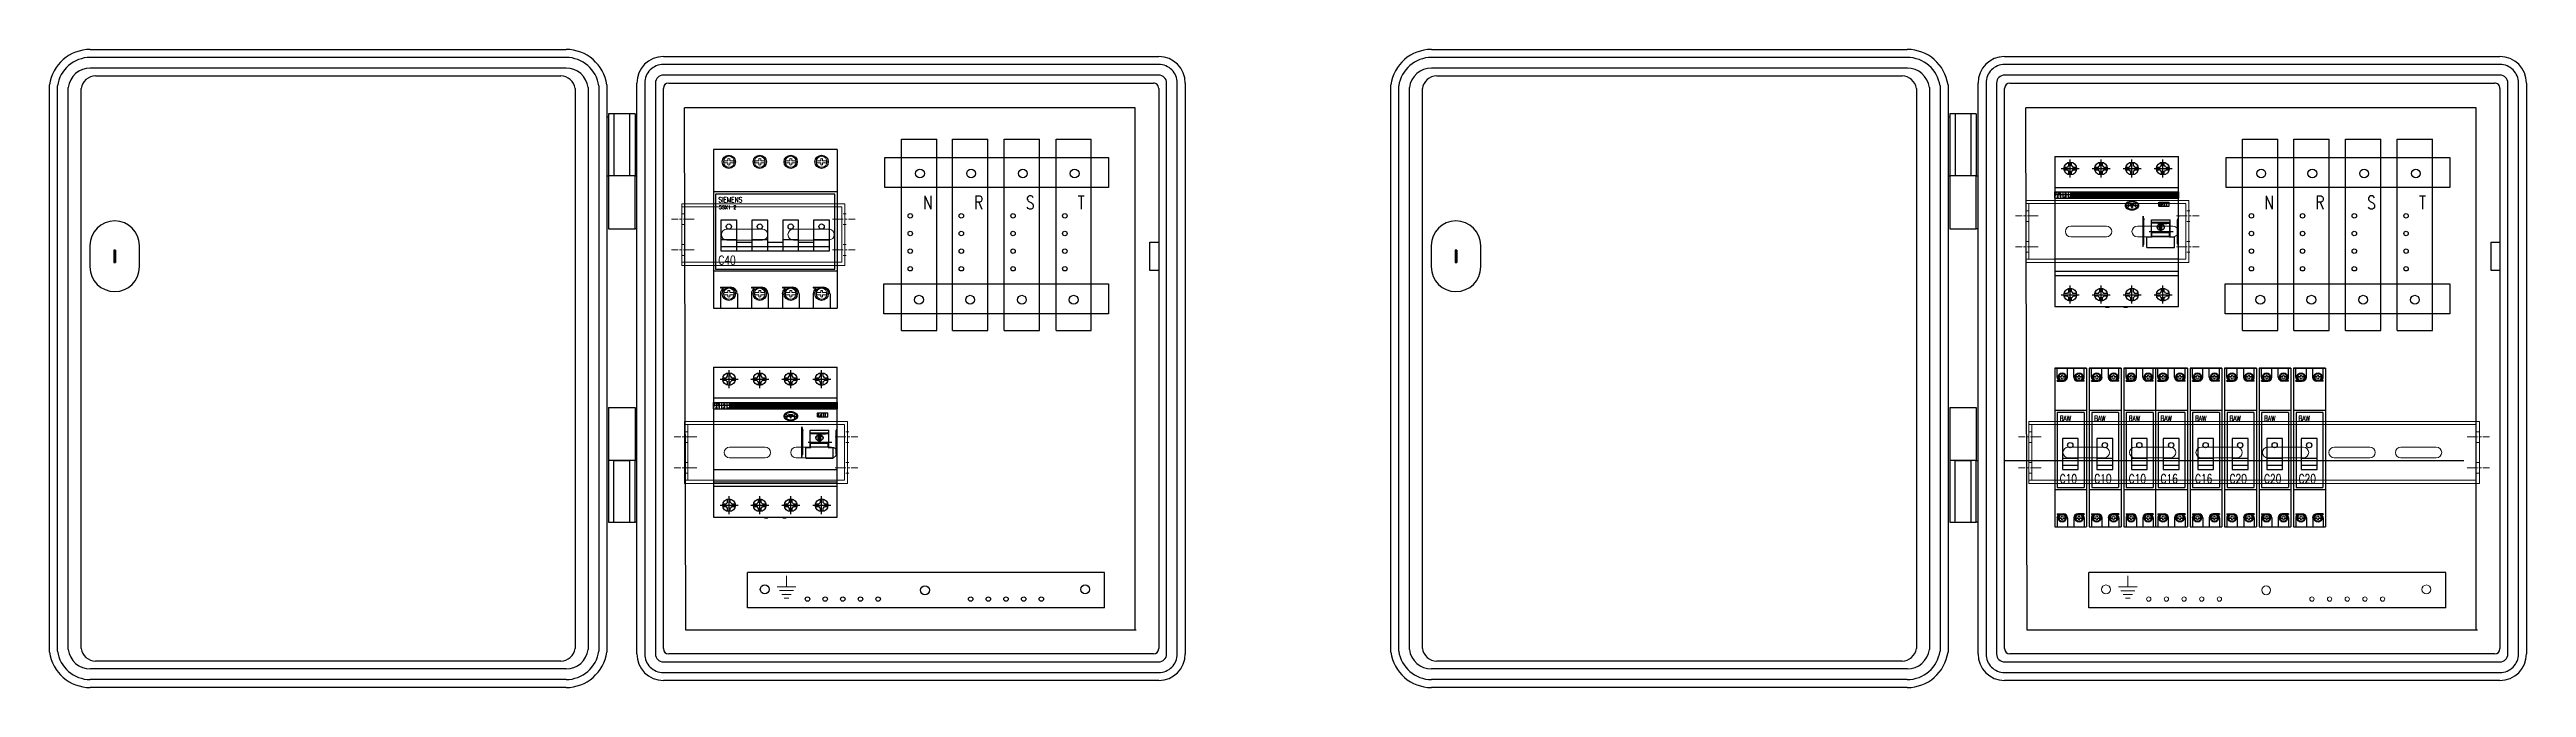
# Model space of a CAD drawing. Header units: millimetres. Extents: x 8199 to 54578, y -26210 to 18307.
# Drawn here: x 43201 to 44603, y -14882 to -14521 of the extents above; entities that cross this region are included whole.
import ezdxf

# ---------------------------------------------------------------- set-up
doc = ezdxf.new("R2010")
doc.units = ezdxf.units.MM
doc.header["$MEASUREMENT"] = 0
for name, pattern in [('AM_ISO08W050x2', [9, 6, -0.75, 1.5, -0.75]), ('DASHDOT', [25.4, 12.7, -6.35, 0, -6.35]), ('HIDDEN', [0.375, 0.25, -0.125])]:
    doc.linetypes.add(name, pattern=pattern)
for name, color, linetype in [('-APP_COMANDI', 10, 'Continuous'), ('10000_FRONT', 7, 'Continuous'), ('2', 7, 'Continuous'), ('DIBUJO', 4, 'Continuous'), ('ELECT - UNIFILAR - CONDUCTOR', 150, 'Continuous'), ('PDF_0', 7, 'Continuous')]:
    doc.layers.add(name, color=color, linetype=linetype)
for name, color, linetype, lineweight in [('Centros', 253, 'AM_ISO08W050x2', 15), ('ELECT-FUERZA-MOTRIZ', 170, 'Continuous', 20), ('Ocultas', 252, 'HIDDEN', 15), ('Perfil C1', 50, 'Continuous', 15), ('TEXTO', 1, 'Continuous', 30)]:
    doc.layers.add(name, color=color, linetype=linetype, lineweight=lineweight)
doc.styles.add('ROMAND', font='romand__.ttf', dxfattribs={"height": 3})
doc.styles.add('ROMANS', font='simplex.shx')
doc.styles.add('STYLE1', font='Romans.shx')

msp = doc.modelspace()

# ---------------------------------------------------------------- texts
at = {"layer": 'TEXTO', "color": 3, "linetype": 'Continuous', "style": 'ROMANS', "width": 0.75}
for s, p in [('N', (43695.18284, -14611.25917)), ('R', (43724.11822, -14611.25917)), ('S', (43753.41974, -14611.25917)), ('T', (43782.7211, -14611.25917)), ('N', (44454.53139, -14611.25917)), ('R', (44483.46678, -14611.25917)), ('S', (44512.7683, -14611.25917)), ('T', (44542.06965, -14611.25917))]:
    msp.add_text(s, height=7.5, dxfattribs=at).set_placement(p)

# ---------------------------------------------------------------- blocks, each defined once
blk = doc.blocks.new('A$C642067E4')
for p, q in [((0, 90), (0, 0)), ((70, 90), (0, 90)), ((70, 90), (70, 0)), ((70, 66), (0, 66)), ((70, 21), (0, 21)), ((4, 12), (9.7, 12)), ((4, 11.5), (5.3, 11.5)), ((21.5, 12), (27.2, 12)), ((21.5, 11.5), (22.8, 11.5)), ((39, 12), (44.7, 12)), ((39, 11.5), (40.3, 11.5)), ((56.5, 12), (62.2, 12)), ((56.5, 11.5), (57.8, 11.5)), ((0, 0), (70, 0))]:
    blk.add_line(p, q)
at = {"ltscale": 6e-05}
for p, q in [((4.2, 39), (13.2, 39)), ((4.2, 35), (13.2, 35)), ((13.2, 37.5), (21.7, 37.5)), ((13.2, 35), (21.7, 35)), ((13.2, 32.5), (21.7, 32.5)), ((21.7, 39), (30.7, 39)), ((21.7, 35), (30.7, 35)), ((30.7, 37.5), (39.2, 37.5)), ((30.7, 35), (39.2, 35)), ((30.7, 32.5), (39.2, 32.5)), ((39.2, 39), (48.2, 39)), ((39.2, 35), (48.2, 35)), ((48.2, 37.5), (56.7, 37.5)), ((48.2, 35), (56.7, 35)), ((48.2, 32.5), (56.7, 32.5)), ((56.7, 39), (65.7, 39)), ((56.7, 35), (65.7, 35)), ((4, 12), (4, 11.5)), ((4, 8.2), (4, 0)), ((13.5, 8.2), (13.5, 0)), ((21.5, 12), (21.5, 11.5)), ((21.5, 8.2), (21.5, 0)), ((31, 8.2), (31, 0)), ((39, 12), (39, 11.5)), ((39, 8.2), (39, 0)), ((48.5, 8.2), (48.5, 0)), ((56.5, 12), (56.5, 11.5)), ((56.5, 8.2), (56.5, 0)), ((66, 8.2), (66, 0))]:
    blk.add_line(p, q, dxfattribs=at)
for points in [[(1.2, 22.2), (68.7, 22.2), (68.7, 64.7), (1.2, 64.7)], [(4.2, 32.5), (13.2, 32.5), (13.2, 50), (4.2, 50)], [(21.7, 32.5), (30.7, 32.5), (30.7, 50), (21.7, 50)], [(39.2, 32.5), (48.2, 32.5), (48.2, 50), (39.2, 50)], [(56.7, 32.5), (65.7, 32.5), (65.7, 50), (56.7, 50)]]:
    blk.add_lwpolyline(points, close=True, dxfattribs=at)
for centre, radius in [((8.7, 83), 3.75), ((26.2, 83), 3.75), ((43.7, 83), 3.75), ((61.2, 83), 3.75), ((8.7, 46.3), 1.5), ((26.2, 46.3), 1.5), ((43.7, 46.3), 1.5), ((61.2, 46.3), 1.5), ((8.7, 8.2), 3.75), ((26.2, 8.2), 3.75), ((43.7, 8.2), 3.75), ((61.2, 8.2), 3.75)]:
    blk.add_circle(centre, radius, dxfattribs=at)
for centre, radius, start, end in [((7.7, 8.2), 3.75, 128.9602, 180), ((5.3, 11.3), 0.19, 307.4783, 90), ((9.7, 8.2), 3.75, 0, 90), ((25.2, 8.2), 3.75, 128.9602, 180), ((22.8, 11.3), 0.19, 307.4783, 90), ((27.2, 8.2), 3.75, 0, 90), ((42.7, 8.2), 3.75, 128.9602, 180), ((40.3, 11.3), 0.19, 307.4783, 90), ((44.7, 8.2), 3.75, 0, 90), ((60.2, 8.2), 3.75, 128.9602, 180), ((57.8, 11.3), 0.19, 307.4783, 90), ((62.2, 8.2), 3.75, 0, 90)]:
    blk.add_arc(centre, radius, start, end, dxfattribs=at)
at = {"layer": '10000_FRONT', "linetype": 'Continuous', "lineweight": 13}
for p, q in [((8.2, 84.8), (8.2, 83.8)), ((9.3, 83.8), (9.3, 84.8)), ((25.7, 84.8), (25.7, 83.8)), ((26.8, 83.8), (26.8, 84.8)), ((43.2, 84.8), (43.2, 83.8)), ((44.3, 83.8), (44.3, 84.8)), ((60.7, 84.8), (60.7, 83.8)), ((61.8, 83.8), (61.8, 84.8)), ((8.2, 83.6), (6, 83.6)), ((6, 82.4), (8.2, 82.4)), ((8.2, 83.8), (8.2, 83.6)), ((8.2, 82.2), (8.2, 82.4)), ((8.2, 82.2), (8.2, 81.2)), ((9.3, 83.8), (9.3, 83.6)), ((11.5, 83.6), (9.3, 83.6)), ((9.3, 82.2), (9.3, 82.4)), ((9.3, 82.4), (11.5, 82.4)), ((9.3, 81.2), (9.3, 82.2)), ((25.7, 83.6), (23.5, 83.6)), ((23.5, 82.4), (25.7, 82.4)), ((25.7, 83.8), (25.7, 83.6)), ((25.7, 82.2), (25.7, 82.4)), ((25.7, 82.2), (25.7, 81.2)), ((26.8, 83.8), (26.8, 83.6)), ((29, 83.6), (26.8, 83.6)), ((26.8, 82.2), (26.8, 82.4)), ((26.8, 82.4), (29, 82.4)), ((26.8, 81.2), (26.8, 82.2)), ((43.2, 83.6), (41, 83.6)), ((41, 82.4), (43.2, 82.4)), ((43.2, 83.8), (43.2, 83.6)), ((43.2, 82.2), (43.2, 82.4)), ((43.2, 82.2), (43.2, 81.2)), ((44.3, 83.8), (44.3, 83.6)), ((46.5, 83.6), (44.3, 83.6)), ((44.3, 82.2), (44.3, 82.4)), ((44.3, 82.4), (46.5, 82.4)), ((44.3, 81.2), (44.3, 82.2)), ((60.7, 83.6), (58.5, 83.6)), ((58.5, 82.4), (60.7, 82.4)), ((60.7, 83.8), (60.7, 83.6)), ((60.7, 82.2), (60.7, 82.4)), ((60.7, 82.2), (60.7, 81.2)), ((61.8, 83.8), (61.8, 83.6)), ((64, 83.6), (61.8, 83.6)), ((61.8, 82.2), (61.8, 82.4)), ((61.8, 82.4), (64, 82.4)), ((61.8, 81.2), (61.8, 82.2)), ((8.2, 8.9), (6, 8.9)), ((6, 7.6), (8.2, 7.6)), ((8.2, 10), (8.2, 9)), ((8.2, 9), (8.2, 8.9)), ((8.2, 7.5), (8.2, 7.6)), ((8.2, 7.5), (8.2, 6.5)), ((9.3, 9), (9.3, 10)), ((9.3, 9), (9.3, 8.9)), ((11.5, 8.9), (9.3, 8.9)), ((9.3, 7.5), (9.3, 7.6)), ((9.3, 7.6), (11.5, 7.6)), ((9.3, 6.5), (9.3, 7.5)), ((25.7, 8.9), (23.5, 8.9)), ((23.5, 7.6), (25.7, 7.6)), ((25.7, 10), (25.7, 9)), ((25.7, 9), (25.7, 8.9)), ((25.7, 7.5), (25.7, 7.6)), ((25.7, 7.5), (25.7, 6.5)), ((26.8, 9), (26.8, 10)), ((26.8, 9), (26.8, 8.9)), ((29, 8.9), (26.8, 8.9)), ((26.8, 7.5), (26.8, 7.6)), ((26.8, 7.6), (29, 7.6)), ((26.8, 6.5), (26.8, 7.5)), ((43.2, 8.9), (41, 8.9)), ((41, 7.6), (43.2, 7.6)), ((43.2, 10), (43.2, 9)), ((43.2, 9), (43.2, 8.9)), ((43.2, 7.5), (43.2, 7.6)), ((43.2, 7.5), (43.2, 6.5)), ((44.3, 9), (44.3, 10)), ((44.3, 9), (44.3, 8.9)), ((46.5, 8.9), (44.3, 8.9)), ((44.3, 7.5), (44.3, 7.6)), ((44.3, 7.6), (46.5, 7.6)), ((44.3, 6.5), (44.3, 7.5)), ((60.7, 8.9), (58.5, 8.9)), ((58.5, 7.6), (60.7, 7.6)), ((60.7, 10), (60.7, 9)), ((60.7, 9), (60.7, 8.9)), ((60.7, 7.5), (60.7, 7.6)), ((60.7, 7.5), (60.7, 6.5)), ((61.8, 9), (61.8, 10)), ((61.8, 9), (61.8, 8.9)), ((64, 8.9), (61.8, 8.9)), ((61.8, 7.5), (61.8, 7.6)), ((61.8, 7.6), (64, 7.6)), ((61.8, 6.5), (61.8, 7.5))]:
    blk.add_line(p, q, dxfattribs=at)
for centre in [(8.7, 83), (8.7, 83), (26.2, 83), (26.2, 83), (43.7, 83), (43.7, 83), (61.2, 83), (61.2, 83), (8.7, 8.2), (8.7, 8.2), (26.2, 8.2), (26.2, 8.2), (43.7, 8.2), (43.7, 8.2), (61.2, 8.2), (61.2, 8.2)]:
    blk.add_circle(centre, 3.1, dxfattribs=at)
for centre, radius, start, end in [((8.7, 83), 1.85, 73.8365, 106.1634), ((26.2, 83), 1.85, 73.8365, 106.1634), ((43.7, 83), 1.85, 73.8365, 106.1634), ((61.2, 83), 1.85, 73.8365, 106.1634), ((8.7, 83), 2.85, 167.7604, 192.2396), ((8.7, 83), 1.85, 253.8366, 286.1634), ((8.7, 83), 2.85, 347.7604, 12.2396), ((26.2, 83), 2.85, 167.7604, 192.2396), ((26.2, 83), 1.85, 253.8366, 286.1634), ((26.2, 83), 2.85, 347.7604, 12.2396), ((43.7, 83), 2.85, 167.7604, 192.2396), ((43.7, 83), 1.85, 253.8366, 286.1634), ((43.7, 83), 2.85, 347.7604, 12.2396), ((61.2, 83), 2.85, 167.7604, 192.2396), ((61.2, 83), 1.85, 253.8366, 286.1634), ((61.2, 83), 2.85, 347.7604, 12.2396), ((8.7, 8.2), 2.85, 167.7604, 192.2396), ((8.7, 8.2), 1.85, 73.8365, 106.1634), ((8.7, 8.2), 1.85, 253.8366, 286.1634), ((8.7, 8.2), 2.85, 347.7604, 12.2396), ((26.2, 8.2), 2.85, 167.7604, 192.2396), ((26.2, 8.2), 1.85, 73.8365, 106.1634), ((26.2, 8.2), 1.85, 253.8366, 286.1634), ((26.2, 8.2), 2.85, 347.7604, 12.2396), ((43.7, 8.2), 2.85, 167.7604, 192.2396), ((43.7, 8.2), 1.85, 73.8365, 106.1634), ((43.7, 8.2), 1.85, 253.8366, 286.1634), ((43.7, 8.2), 2.85, 347.7604, 12.2396), ((61.2, 8.2), 2.85, 167.7604, 192.2396), ((61.2, 8.2), 1.85, 73.8365, 106.1634), ((61.2, 8.2), 1.85, 253.8366, 286.1634), ((61.2, 8.2), 2.85, 347.7604, 12.2396)]:
    blk.add_arc(centre, radius, start, end, dxfattribs=at)
at = {"style": 'STYLE1', "width": 0.65}
blk.add_text('SIEMENS', height=3, dxfattribs=at).set_placement((2.8, 60))
at = {"style": 'STYLE1'}
blk.add_text('5SX1 2', height=2, dxfattribs=at).set_placement((3, 56.2))
at = {"style": 'ROMAND', "width": 0.75}
blk.add_attdef('C10', (2.8, 24.8), '', height=5, dxfattribs=at)
blk = doc.blocks.new('F204')
at = {"layer": '-APP_COMANDI', "color": 5}
for p, q in [((54.7, 6.7), (65.3, 6.7)), ((54.7, -3.1), (54.7, 6.7)), ((54.7, 5.2), (65.3, 5.2)), ((54.7, 4.9), (58.4, 4.9)), ((58.4, 4.6), (58.4, 5.2)), ((58.4, 4.9), (58.4, 5)), ((58.4, 4.6), (63.4, 4.6)), ((59.2, 2.1), (59.2, 3)), ((59.2, 1.8), (59.2, 2.1)), ((59.8, 2.1), (59.8, 3)), ((60.2, 2.1), (60.2, 3)), ((60.7, 2.1), (60.7, 3)), ((60.7, 1.8), (60.7, 2.1)), ((63.4, 4.6), (63.4, 5.2)), ((63.4, 4.8), (63.4, 5)), ((63.9, 4.8), (65.2, 4.8)), ((65.2, 4.6), (65.2, 4.8)), ((65.2, 1.6), (65.2, 4.6)), ((65.2, 1), (65.2, 1.6)), ((65.2, 0.3), (65.2, 1)), ((65.3, -3.1), (65.3, 6.7)), ((52.2, -3.1), (55.1, -3.1)), ((52.2, -5.3), (52.2, -3.1)), ((52.2, -9.1), (52.2, -5.3)), ((52.2, -9.1), (67.8, -9.1)), ((53.5, 0), (67, 0)), ((55, -0.6), (65, -0.6)), ((55, -2.8), (55, -0.6)), ((55, -3.1), (55, -2.8)), ((55, -2.8), (55.1, -2.8)), ((55.1, -2.7), (64.9, -2.7)), ((55.1, -3.1), (55.1, -2.7)), ((64.9, -3.1), (64.9, -2.7)), ((64.9, -2.8), (65, -2.8)), ((64.9, -3.1), (67.8, -3.1)), ((65, -2.8), (65, -0.6)), ((65, -3.1), (65, -2.8)), ((67.8, -5.3), (67.8, -3.1)), ((67.8, -9.1), (67.8, -5.3))]:
    blk.add_line(p, q, dxfattribs=at)
for points in [[(62, 2.4), (61.9, 2.7), (61.8, 3), (61.6, 3.3), (61.4, 3.5), (61.1, 3.7), (60.7, 3.8), (60.4, 3.9), (60, 4), (59.6, 3.9), (59.3, 3.8), (58.9, 3.7), (58.6, 3.5), (58.4, 3.3), (58.2, 3), (58.1, 2.7), (58, 2.4)], [(58, 2.5), (58, 2.7), (58.1, 2.9), (58.1, 3.1), (58.2, 3.3), (58.3, 3.4), (58.5, 3.6), (58.6, 3.7), (58.8, 3.8), (59.1, 3.9), (59.4, 4), (59.7, 4), (60, 4), (60.3, 4), (60.7, 4), (60.9, 3.9), (61.2, 3.8), (61.4, 3.7), (61.5, 3.6), (61.7, 3.4), (61.8, 3.3), (61.9, 3.1), (61.9, 2.9), (62, 2.7), (62, 2.5)], [(62, 2.5), (62, 2.3), (61.9, 2.1), (61.9, 1.9), (61.8, 1.7), (61.7, 1.5), (61.5, 1.4), (61.4, 1.2), (61.2, 1), (60.9, 0.9), (60.6, 0.7), (60.3, 0.6), (60, 0.6), (59.7, 0.6), (59.4, 0.7), (59.1, 0.8), (58.8, 1), (58.6, 1.2), (58.5, 1.3), (58.3, 1.5), (58.2, 1.7), (58.1, 1.9), (58.1, 2.1), (58, 2.3), (58, 2.5)], [(59.2, 3), (59.3, 3.1), (59.4, 3.3), (59.5, 3.4), (59.7, 3.5), (59.8, 3.5), (60, 3.5), (60.1, 3.5), (60.3, 3.5), (60.5, 3.4), (60.6, 3.3), (60.7, 3.1), (60.7, 3)], [(60.7, 2.1), (60.7, 1.9), (60.7, 1.8), (60.5, 1.6), (60.4, 1.5), (60.2, 1.4), (60.1, 1.4), (59.9, 1.4), (59.7, 1.4), (59.5, 1.5), (59.4, 1.7), (59.3, 1.9), (59.2, 2.1)], [(59.2, 1.8), (59.3, 1.7), (59.3, 1.6), (59.4, 1.4), (59.5, 1.3), (59.6, 1.3), (59.7, 1.2), (59.9, 1.2), (60, 1.2), (60.1, 1.2), (60.3, 1.2), (60.4, 1.3), (60.5, 1.3), (60.6, 1.4), (60.7, 1.6), (60.7, 1.7), (60.7, 1.8)], [(59.8, 3), (59.8, 3), (59.8, 3.1), (59.9, 3.1), (60, 3.2), (60.1, 3.1), (60.2, 3.1), (60.2, 3), (60.2, 3)], [(60.2, 2.7), (60.2, 2.7), (60.2, 2.8), (60.1, 2.9), (60, 2.9), (59.9, 2.9), (59.8, 2.8), (59.8, 2.7), (59.8, 2.7)], [(60.2, 2.1), (60.2, 2), (60.2, 1.9), (60.1, 1.9), (60, 1.9), (59.9, 1.9), (59.8, 1.9), (59.8, 2), (59.8, 2.1)], [(63.4, 5), (63.5, 4.9), (63.7, 4.8), (63.9, 4.8), (63.9, 4.8)], [(65.3, 0.2), (65.3, 0.3), (65.2, 0.3)]]:
    blk.add_lwpolyline(points, dxfattribs=at)
for radius, start, end in [(2.55, 108.5237, 126.7042), (2.25, 111.143, 112.6344), (2.25, 111.153, 112.6458), (1.3, 130.9234, 133.7354), (1.3, 226.2679, 229.0796), (2.25, 247.3656, 248.857), (2.25, 247.3498, 248.8431), (2.55, 250.1692, 251.4812)]:
    blk.add_arc((66, 2.9), radius, start, end, dxfattribs=at)
at = {"color": 0, "linetype": 'Continuous'}
blk.add_line((0, 42.5), (0, -42.5), dxfattribs=at)
at = {"color": 1, "linetype": 'Continuous'}
for p, q in [((0, 22.5), (35, 22.5)), ((0, 18.9), (0, 22.5)), ((1.1, 22.2), (0, 22.2)), ((1.1, 21.9), (0, 21.9)), ((1, 21.6), (0, 21.6)), ((0.9, 21.3), (0, 21.3)), ((0.8, 21), (0, 21)), ((0.7, 20.7), (0, 20.7)), ((0.6, 20.4), (0, 20.4)), ((0.5, 20.1), (0, 20.1)), ((0.4, 19.8), (0, 19.8)), ((0.3, 19.5), (0, 19.5)), ((0.3, 19.2), (0, 19.2)), ((0, 18.9), (70, 18.9)), ((2.2, 19.2), (1.1, 19.2)), ((2.2, 19.5), (1.2, 19.5)), ((2.1, 19.8), (1.3, 19.8)), ((3.6, 22.2), (2.3, 22.2)), ((3.6, 21.9), (2.3, 21.9)), ((3.6, 21.6), (2.4, 21.6)), ((3.6, 21.3), (2.5, 21.3)), ((3.6, 21), (2.6, 21)), ((3.6, 20.7), (2.7, 20.7)), ((3.6, 20.4), (2.8, 20.4)), ((3.6, 20.1), (2.8, 20.1)), ((3.6, 19.8), (2.9, 19.8)), ((3.6, 19.5), (3, 19.5)), ((3.6, 19.2), (3.1, 19.2)), ((6.6, 19.2), (5.2, 19.2)), ((6.6, 22.2), (5.5, 22.2)), ((6.6, 21), (5.5, 21)), ((6.6, 19.5), (5.6, 19.5)), ((6.6, 21.9), (5.7, 21.9)), ((6.6, 21.3), (5.7, 21.3)), ((6.6, 21.6), (5.8, 21.6)), ((6.6, 20.7), (5.8, 20.7)), ((6.6, 19.8), (5.8, 19.8)), ((6.6, 20.4), (5.9, 20.4)), ((6.6, 20.1), (5.9, 20.1)), ((70, 19.2), (8.1, 19.2)), ((70, 22.2), (8.4, 22.2)), ((70, 21), (8.5, 21)), ((70, 19.5), (8.6, 19.5)), ((70, 21.9), (8.7, 21.9)), ((70, 21.6), (8.7, 21.6)), ((70, 21.3), (8.7, 21.3)), ((70, 20.7), (8.7, 20.7)), ((70, 20.4), (8.8, 20.4)), ((70, 20.1), (8.8, 20.1)), ((70, 19.8), (8.8, 19.8)), ((70, 22.5), (70, 18.9))]:
    blk.add_line(p, q, dxfattribs=at)
at = {"color": 10, "linetype": 'Continuous'}
for p, q in [((2.7, 20.8), (0.7, 20.8)), ((1.7, 22.4), (1.7, 19.8)), ((5.7, 20.8), (3.6, 20.8)), ((4.6, 22.4), (4.6, 19.1)), ((8.7, 20.8), (6.6, 20.8)), ((7.6, 22.4), (7.6, 19.1))]:
    blk.add_line(p, q, dxfattribs=at)
at = {"layer": '2', "color": 0, "linetype": 'Continuous'}
for p, q in [((0, 42.5), (70, 42.5)), ((70, 40.6), (70, 42.5)), ((5.2, 36.5), (7.2, 36.5)), ((5.2, 35), (7.2, 35)), ((8, 38.9), (8, 39.3)), ((8, 37.3), (8, 38.9)), ((8, 38.9), (9.5, 38.9)), ((8, 32.2), (8, 34.2)), ((9.5, 38.9), (9.5, 39.3)), ((9.5, 37.3), (9.5, 38.9)), ((9.5, 32.2), (9.5, 34.2)), ((10.3, 36.5), (12.3, 36.5)), ((10.3, 35), (12.3, 35)), ((22.7, 36.5), (24.7, 36.5)), ((22.7, 35), (24.7, 35)), ((25.5, 38.9), (25.5, 39.3)), ((25.5, 37.3), (25.5, 38.9)), ((25.5, 38.9), (27, 38.9)), ((25.5, 32.2), (25.5, 34.2)), ((27, 38.9), (27, 39.3)), ((27, 37.3), (27, 38.9)), ((27, 32.2), (27, 34.2)), ((27.8, 36.5), (29.8, 36.5)), ((27.8, 35), (29.8, 35)), ((40.2, 36.5), (42.2, 36.5)), ((40.2, 35), (42.2, 35)), ((43, 38.9), (43, 39.3)), ((43, 37.3), (43, 38.9)), ((43, 38.9), (44.5, 38.9)), ((43, 32.2), (43, 34.2)), ((44.5, 38.9), (44.5, 39.3)), ((44.5, 37.3), (44.5, 38.9)), ((44.5, 32.2), (44.5, 34.2)), ((45.3, 36.5), (47.3, 36.5)), ((45.3, 35), (47.3, 35)), ((57.7, 36.5), (59.7, 36.5)), ((57.7, 35), (59.7, 35)), ((60.5, 38.9), (60.5, 39.3)), ((60.5, 37.3), (60.5, 38.9)), ((60.5, 38.9), (62, 38.9)), ((60.5, 32.2), (60.5, 34.2)), ((62, 38.9), (62, 39.3)), ((62, 37.3), (62, 38.9)), ((62, 32.2), (62, 34.2)), ((62.8, 36.5), (64.8, 36.5)), ((62.8, 35), (64.8, 35)), ((70, 25), (70, 40.6)), ((0, 25), (70, 25)), ((0, 22.5), (70, 22.5)), ((40.2, 14.7), (40.2, 14.7)), ((40.2, 14.7), (40.2, 14.7)), ((40.3, 15.1), (40.3, 15.2)), ((40.3, 15.1), (40.3, 15.2)), ((40.3, 15.1), (40.3, 15.1)), ((40.3, 15), (40.3, 15.1)), ((40.3, 15), (40.3, 15.1)), ((40.3, 15), (40.3, 15)), ((40.3, 15), (40.3, 15)), ((40.3, 15), (40.3, 15)), ((40.3, 14.9), (40.3, 14.9)), ((40.3, 14.9), (40.3, 14.9)), ((40.3, 14.9), (40.3, 14.9)), ((40.3, 14.9), (40.3, 14.9)), ((40.3, 14.9), (40.3, 14.9)), ((40.3, 14.8), (40.3, 14.9)), ((40.3, 14.9), (40.3, 14.9)), ((40.3, 14.8), (40.3, 14.9)), ((40.3, 14.9), (40.3, 14.9)), ((40.3, 14.9), (40.3, 14.9)), ((40.3, 14.8), (40.3, 14.9)), ((40.3, 14.8), (40.3, 14.8)), ((40.2, 14.8), (40.3, 14.8)), ((40.3, 14.8), (40.3, 14.8)), ((40.3, 14.8), (40.3, 14.8)), ((40.3, 14.8), (40.3, 14.8)), ((40.2, 14.8), (40.3, 14.8)), ((40.2, 14.8), (40.3, 14.8)), ((40.3, 14.8), (40.3, 14.8)), ((40.3, 14.8), (40.3, 14.8)), ((40.3, 14.8), (40.3, 14.8)), ((40.2, 14.8), (40.2, 14.8)), ((40.2, 14.8), (40.2, 14.8)), ((40.2, 14.8), (40.2, 14.8)), ((40.2, 14.7), (40.2, 14.8)), ((40.2, 14.7), (40.2, 14.7)), ((40.3, 14.8), (40.3, 14.8)), ((40.2, 14.7), (40.2, 14.7)), ((40.2, 14.7), (40.2, 14.7)), ((40.2, 14.7), (40.2, 14.7)), ((40.2, 14.7), (40.2, 14.7)), ((40.2, 14.7), (40.2, 14.7)), ((40.2, 14.7), (40.2, 14.7)), ((40.2, 14.7), (40.2, 14.7)), ((40.2, 14.7), (40.2, 14.7)), ((40.2, 14.7), (40.3, 14.6)), ((40.2, 14.7), (40.2, 14.7)), ((40.3, 14.6), (40.3, 14.6)), ((40.3, 14.6), (40.3, 14.6)), ((40.3, 14.6), (40.3, 14.6)), ((40.3, 14.6), (40.3, 14.6)), ((40.3, 14.6), (40.3, 14.6)), ((40.3, 14.6), (40.3, 14.6)), ((40.3, 14.6), (40.3, 14.6)), ((40.3, 14.6), (40.3, 14.6)), ((40.3, 14.5), (40.3, 14.4)), ((40.3, 14.5), (40.3, 14.5)), ((40.3, 14.5), (40.3, 14.5)), ((40.3, 14.5), (40.3, 14.5)), ((40.3, 14.4), (40.3, 14.4)), ((40.3, 14.4), (40.3, 14.4)), ((40.3, 14.3), (40.3, 14.3)), ((40.4, 15.3), (40.4, 15.4)), ((40.4, 15.3), (40.4, 15.3)), ((40.6, 15.6), (40.6, 15.7)), ((40.6, 15.7), (40.6, 15.7)), ((40.6, 15.7), (40.7, 15.7)), ((40.7, 15.8), (40.8, 15.8)), ((40.7, 15.7), (40.7, 15.7)), ((41.6, 15.4), (42.2, 14.7)), ((41.6, 14), (42.2, 14.7)), ((42.8, 15.7), (42.8, 15.7)), ((42.8, 15.7), (42.8, 15.7)), ((42.8, 15.7), (42.8, 15.7)), ((42.8, 15.7), (42.8, 15.7)), ((42.8, 15.7), (42.8, 15.7)), ((42.8, 15.7), (44.6, 15.7)), ((42.7, 15.3), (42.7, 15.6)), ((42.8, 15.6), (42.8, 15.6)), ((42.7, 15.3), (42.7, 15.3)), ((42.8, 15.3), (42.8, 15.3)), ((42.8, 15.3), (42.8, 15.2)), ((42.8, 15.3), (42.8, 15.3)), ((42.8, 15.2), (42.8, 15.2)), ((42.8, 15.2), (42.8, 15.2)), ((42.8, 15.2), (43.4, 15.2)), ((43.4, 15.1), (43.4, 15.2)), ((43.5, 15.2), (43.5, 15.2)), ((43.5, 15.2), (43.5, 15.1)), ((43.5, 15.2), (43.5, 15.2)), ((43.5, 15.2), (43.5, 15.1)), ((43.5, 14), (43.5, 15.1)), ((43.5, 15.1), (43.5, 15.1)), ((43.5, 15.1), (43.5, 15.1)), ((43.5, 15.1), (43.5, 15.1)), ((44, 15.1), (44, 15.2)), ((44, 15.2), (44, 15.2)), ((44, 15.2), (44, 15.2)), ((44, 15.1), (44, 15.2)), ((44, 14), (44, 15.1)), ((44, 15.1), (44, 15.1)), ((44, 15.1), (44, 15.1)), ((44, 15.1), (44, 15.1)), ((44.1, 15.2), (44.6, 15.2)), ((44.1, 15.1), (44.1, 15.1)), ((44.1, 15.1), (44.1, 15.1)), ((44.6, 15.7), (44.7, 15.7)), ((44.6, 15.7), (44.7, 15.7)), ((44.6, 15.2), (44.7, 15.2)), ((44.7, 15.7), (44.7, 15.7)), ((44.7, 15.7), (44.7, 15.7)), ((44.7, 15.7), (44.7, 15.7)), ((44.7, 15.7), (44.7, 15.7)), ((44.7, 15.6), (44.7, 15.6)), ((44.7, 15.3), (44.7, 15.3)), ((44.7, 15.2), (44.7, 15.3)), ((44.7, 15.3), (44.7, 15.3)), ((44.7, 15.2), (44.7, 15.2)), ((44.8, 15.3), (44.8, 15.6)), ((44.8, 15.3), (44.8, 15.3)), ((45.2, 14.7), (45.9, 15.4)), ((45.2, 14.7), (45.9, 14)), ((46.1, 16.6), (46.9, 16.1)), ((46.7, 15.8), (46.7, 15.8)), ((46.8, 15.7), (46.8, 15.7)), ((46.9, 15.7), (46.9, 15.6)), ((47, 15.6), (47, 15.5)), ((47, 15.5), (47, 15.5)), ((47, 15.5), (47, 15.5)), ((47, 15.5), (47, 15.4)), ((47, 15.4), (47.1, 15.4)), ((47.1, 15.4), (47.1, 15.4)), ((47.1, 15.3), (47.1, 15.3)), ((47.1, 15.4), (47.1, 15.3)), ((47.1, 15.4), (47.1, 15.4)), ((47.1, 15.3), (47.1, 15.2)), ((47.1, 15.3), (47.1, 15.3)), ((47.1, 15.3), (47.1, 15.3)), ((47.1, 15.2), (47.1, 15.2)), ((47.1, 14.1), (47.1, 14.2)), ((47.1, 14.1), (47.1, 14.1)), ((47.1, 14), (47.1, 14.1)), ((47.2, 15.2), (47.2, 15.1)), ((47.2, 15.2), (47.2, 15.2)), ((47.2, 15.1), (47.2, 15.1)), ((47.2, 15.1), (47.2, 15)), ((47.2, 15.1), (47.2, 15.1)), ((47.2, 15), (47.2, 14.9)), ((47.2, 15), (47.2, 14.9)), ((47.2, 15), (47.2, 15)), ((47.2, 15), (47.2, 15)), ((47.2, 15), (47.2, 15)), ((47.2, 15), (47.2, 15)), ((47.2, 15), (47.2, 15)), ((47.2, 14.9), (47.2, 14.9)), ((47.2, 14.9), (47.2, 14.9)), ((47.2, 14.9), (47.2, 14.9)), ((47.2, 14.8), (47.2, 14.8)), ((47.2, 14.8), (47.2, 14.7)), ((47.2, 14.8), (47.2, 14.8)), ((47.2, 14.8), (47.2, 14.8)), ((47.2, 14.8), (47.2, 14.8)), ((47.2, 14.8), (47.2, 14.8)), ((47.2, 14.8), (47.2, 14.8)), ((47.2, 14.8), (47.2, 14.8)), ((47.2, 14.8), (47.2, 14.8)), ((47.2, 14.8), (47.2, 14.8)), ((47.2, 14.8), (47.2, 14.8)), ((47.2, 14.8), (47.2, 14.8)), ((47.2, 14.8), (47.2, 14.8)), ((47.2, 14.7), (47.2, 14.7)), ((47.2, 14.6), (47.2, 14.7)), ((47.2, 14.7), (47.2, 14.7)), ((47.2, 14.7), (47.2, 14.7)), ((47.2, 14.7), (47.2, 14.7)), ((47.2, 14.7), (47.2, 14.7)), ((47.2, 14.7), (47.2, 14.7)), ((47.2, 14.7), (47.2, 14.7)), ((47.2, 14.7), (47.2, 14.7)), ((47.2, 14.7), (47.2, 14.7)), ((47.2, 14.7), (47.2, 14.7)), ((47.2, 14.7), (47.2, 14.7)), ((47.2, 14.5), (47.2, 14.6)), ((47.2, 14.5), (47.2, 14.6)), ((47.2, 14.6), (47.2, 14.6)), ((47.2, 14.6), (47.2, 14.6)), ((47.2, 14.5), (47.2, 14.6)), ((47.2, 14.6), (47.2, 14.6)), ((47.2, 14.6), (47.2, 14.6)), ((47.2, 14.6), (47.2, 14.6)), ((47.2, 14.6), (47.2, 14.6)), ((47.2, 14.6), (47.2, 14.6)), ((47.2, 14.6), (47.2, 14.6)), ((47.2, 14.6), (47.2, 14.6)), ((47.2, 14.6), (47.2, 14.6)), ((47.2, 14.6), (47.2, 14.6)), ((47.2, 14.6), (47.2, 14.6)), ((47.2, 14.6), (47.2, 14.6)), ((47.2, 14.5), (47.2, 14.5)), ((47.2, 14.5), (47.2, 14.5)), ((47.2, 14.5), (47.2, 14.5)), ((47.2, 14.5), (47.2, 14.5)), ((47.2, 14.5), (47.2, 14.5)), ((47.2, 14.5), (47.2, 14.5)), ((47.2, 14.5), (47.2, 14.5)), ((47.2, 14.4), (47.2, 14.4)), ((47.2, 14.3), (47.2, 14.4)), ((47.2, 14.4), (47.2, 14.4)), ((47.2, 14.4), (47.2, 14.4)), ((47.2, 14.3), (47.2, 14.3)), ((47.2, 14.2), (47.2, 14.3)), ((47.2, 14.2), (47.2, 14.3)), ((58.9, 16.6), (64.7, 16.6)), ((58.9, 14.3), (58.9, 16.6)), ((58.9, 14.3), (64.7, 14.3)), ((64.7, 14.3), (64.7, 16.6)), ((70, 22.5), (70, 25)), ((70, 20.7), (70, 22.5)), ((70, 8.7), (70, 20.7)), ((40.4, 14), (40.5, 14)), ((40.5, 14), (40.5, 13.9)), ((40.5, 13.9), (40.5, 13.8)), ((40.5, 13.9), (40.5, 13.9)), ((40.5, 13.9), (40.5, 13.9)), ((40.5, 13.9), (40.5, 13.9)), ((40.6, 13.8), (40.6, 13.7)), ((40.7, 13.7), (40.7, 13.7)), ((43, 12.8), (43, 12.8)), ((43.5, 13.8), (43.5, 14)), ((43.5, 13.8), (43.5, 13.8)), ((43.5, 13.7), (43.5, 13.7)), ((43.5, 13.7), (43.5, 13.7)), ((43.5, 13.7), (43.5, 13.7)), ((43.5, 13.7), (43.5, 13.7)), ((43.5, 13.7), (43.5, 13.7)), ((43.5, 13.7), (43.6, 13.7)), ((43.5, 13.7), (43.5, 13.7)), ((43.6, 13.7), (43.6, 13.7)), ((43.6, 13.7), (43.9, 13.7)), ((43.5, 13.7), (43.6, 13.7)), ((43.6, 13.7), (43.6, 13.7)), ((43.9, 13.7), (43.9, 13.7)), ((43.9, 13.7), (43.9, 13.7)), ((43.9, 13.7), (43.9, 13.7)), ((43.9, 13.7), (44, 13.7)), ((44, 13.8), (44, 14)), ((44, 13.8), (44, 13.8)), ((44, 13.7), (44, 13.7)), ((44, 13.7), (44, 13.7)), ((46.7, 13.6), (46.8, 13.6)), ((46.8, 13.7), (46.8, 13.7)), ((46.8, 13.7), (46.9, 13.7)), ((46.9, 13.7), (46.9, 13.8)), ((46.9, 13.7), (46.9, 13.7)), ((47, 13.8), (47, 13.9)), ((47, 13.9), (47, 13.9)), ((50, -8.7), (50, 8.7)), ((50.5, -6.6), (50.5, 6.6)), ((69.5, -6.6), (69.5, 6.6)), ((70, -8.7), (70, 8.7)), ((70, -15.5), (70, -8.7)), ((0, -15.5), (70, -15.5)), ((0, -22.5), (70, -22.5)), ((0, -25), (70, -25)), ((70, -20.7), (70, -15.5)), ((70, -22.5), (70, -20.7)), ((70, -25), (70, -22.5)), ((70, -40.6), (70, -25)), ((5.2, -35), (7.2, -35)), ((5.2, -36.5), (7.2, -36.5)), ((8, -34.2), (8, -32.2)), ((8, -39), (8, -37.3)), ((8, -39), (9.5, -39)), ((8, -39.3), (8, -39)), ((9.5, -34.2), (9.5, -32.2)), ((9.5, -39), (9.5, -37.3)), ((9.5, -39.3), (9.5, -39)), ((10.3, -35), (12.3, -35)), ((10.3, -36.5), (12.3, -36.5)), ((22.7, -35), (24.7, -35)), ((22.7, -36.5), (24.7, -36.5)), ((25.5, -34.2), (25.5, -32.2)), ((25.5, -39), (25.5, -37.3)), ((25.5, -39.3), (25.5, -39)), ((25.5, -39), (27, -39)), ((27, -34.2), (27, -32.2)), ((27, -39), (27, -37.3)), ((27, -39.3), (27, -39)), ((27.8, -35), (29.8, -35)), ((27.8, -36.5), (29.8, -36.5)), ((40.2, -35), (42.2, -35)), ((40.2, -36.5), (42.2, -36.5)), ((43, -34.2), (43, -32.2)), ((43, -39), (43, -37.3)), ((43, -39.3), (43, -39)), ((43, -39), (44.5, -39)), ((44.5, -34.2), (44.5, -32.2)), ((44.5, -39), (44.5, -37.3)), ((44.5, -39.3), (44.5, -39)), ((45.3, -35), (47.3, -35)), ((45.3, -36.5), (47.3, -36.5)), ((57.7, -35), (59.7, -35)), ((57.7, -36.5), (59.7, -36.5)), ((60.5, -34.2), (60.5, -32.2)), ((60.5, -39), (60.5, -37.3)), ((60.5, -39), (62, -39)), ((60.5, -39.3), (60.5, -39)), ((62, -34.2), (62, -32.2)), ((62, -39), (62, -37.3)), ((62, -39.3), (62, -39)), ((62.8, -35), (64.8, -35)), ((62.8, -36.5), (64.8, -36.5)), ((70, -42.5), (70, -40.6)), ((0, -42.5), (70, -42.5)), ((28.8, -42.9), (28.8, -42.5)), ((28.8, -42.9), (30.8, -42.9)), ((30.8, -42.9), (30.8, -42.5)), ((39.2, -42.9), (39.2, -42.5)), ((39.2, -42.9), (41.1, -42.9)), ((41.1, -42.9), (41.1, -42.5))]:
    blk.add_line(p, q, dxfattribs=at)
at = {"layer": '2', "color": 0, "linetype": 'DASHDOT'}
for p, q in [((3.7, 35.7), (13.9, 35.7)), ((8.8, 30.6), (8.8, 40.8)), ((21.2, 35.7), (31.4, 35.7)), ((26.2, 30.6), (26.2, 40.8)), ((38.7, 35.7), (48.9, 35.7)), ((43.7, 30.6), (43.7, 40.8)), ((56.2, 35.7), (66.4, 35.7)), ((61.2, 30.6), (61.2, 40.8)), ((39.8, 14.7), (47.7, 14.7)), ((3.7, -35.8), (13.9, -35.8)), ((8.8, -40.8), (8.8, -30.6)), ((21.2, -35.8), (31.4, -35.8)), ((26.2, -40.8), (26.2, -30.6)), ((38.7, -35.8), (48.9, -35.8)), ((43.7, -40.8), (43.7, -30.6)), ((56.2, -35.8), (66.4, -35.8)), ((61.2, -40.8), (61.2, -30.6))]:
    blk.add_line(p, q, dxfattribs=at)
at = {"layer": '2', "color": 3, "linetype": 'Continuous'}
for p, q in [((58.9, 15.7), (59.7, 15.7)), ((58.9, 14.5), (59.9, 14.5)), ((59.7, 14.7), (59.7, 16.6)), ((59.9, 14.5), (59.9, 14.5)), ((59.9, 14.5), (60.3, 14.5)), ((60.5, 14.7), (60.5, 15.3)), ((60.7, 16.5), (61.2, 16.5)), ((60.7, 15.5), (61.2, 15.5)), ((61.4, 14.3), (61.4, 16.6)), ((62.4, 14.3), (62.4, 16.6)), ((63.4, 14.3), (63.4, 16.6))]:
    blk.add_line(p, q, dxfattribs=at)
at = {"layer": '2', "color": 0, "linetype": 'Continuous'}
for points in [[(40.3, 14.9), (40.3, 15.1), (40.4, 15.3), (40.5, 15.5), (40.5, 15.6)], [(40.3, 15.2), (40.4, 15.3)], [(40.3, 14.5), (40.3, 14.3), (40.4, 14.1), (40.4, 14)], [(41.6, 15.4), (41.5, 15.5), (41.4, 15.7), (41.4, 15.8), (41.4, 16), (41.4, 16.1), (41.4, 16.2)], [(42.7, 15.3), (42.8, 15.3)], [(42.8, 15.7), (42.8, 15.7)], [(42.8, 15.7), (42.8, 15.7)], [(42.8, 15.6), (42.8, 15.7), (42.8, 15.7), (42.8, 15.7)], [(42.8, 15.3), (42.8, 15.2), (42.8, 15.2), (42.8, 15.2)], [(43.4, 15.2), (43.4, 15.2)], [(43.5, 15.2), (43.4, 15.2)], [(43.5, 15.1), (43.5, 15.2)], [(44, 15.2), (44, 15.1)], [(44.1, 15.2), (44, 15.2)], [(44.1, 15.1), (44.1, 15.2)], [(44.1, 15.2), (44.1, 15.2)], [(44.1, 15.1), (44.1, 15.1)], [(44.6, 15.7), (44.7, 15.7), (44.7, 15.6), (44.7, 15.6)], [(44.6, 15.2), (44.7, 15.2), (44.7, 15.3), (44.7, 15.3)], [(44.7, 15.7), (44.7, 15.7)], [(44.7, 15.7), (44.7, 15.7)], [(44.7, 15.3), (44.8, 15.3)], [(44.8, 15.1), (44.8, 15.3)], [(44.8, 15.1), (44.8, 15.1)], [(46.1, 16.2), (46.1, 16), (46.1, 16), (46.1, 15.8), (46.1, 15.7), (46, 15.5), (45.9, 15.4)], [(47, 13.9), (47.1, 14.1), (47.2, 14.3), (47.2, 14.5)], [(41.6, 14), (41.5, 13.9), (41.4, 13.7), (41.4, 13.6), (41.4, 13.4), (41.4, 13.3), (41.4, 13.2)], [(43.5, 13.8), (43.5, 13.8), (43.5, 13.7)], [(43.5, 13.7), (43.6, 13.7)], [(43.9, 13.7), (43.9, 13.7)], [(43.9, 13.7), (44, 13.7)], [(44, 13.8), (44, 13.8), (44, 13.7)], [(46.1, 13.2), (46.1, 13.4), (46.1, 13.4), (46.1, 13.6), (46.1, 13.7), (46, 13.9), (45.9, 14)], [(50, 8.7), (50, 8.4), (50.1, 8), (50.2, 7.5), (50.4, 7)], [(50.4, 7), (50.5, 6.9), (50.5, 6.6)], [(69.6, 7), (69.5, 6.9), (69.5, 6.6)], [(70, 8.7), (70, 8.4), (69.9, 8), (69.8, 7.5), (69.6, 7)], [(50, -8.7), (50, -8.4), (50.1, -8), (50.2, -7.5), (50.4, -7)], [(50.4, -7), (50.5, -6.9), (50.5, -6.6)], [(69.6, -7), (69.5, -6.9), (69.5, -6.6)], [(70, -8.7), (70, -8.4), (69.9, -8), (69.8, -7.5), (69.6, -7)]]:
    blk.add_lwpolyline(points, dxfattribs=at)
blk.add_lwpolyline([(44.8, 15.1), (44.8, 15.1)], close=True, dxfattribs=at)
for centre in [(8.8, 35.7), (26.2, 35.7), (43.7, 35.7), (61.2, 35.7), (8.8, -35.8), (26.2, -35.8), (43.7, -35.8), (61.2, -35.8)]:
    blk.add_circle(centre, 3.6, dxfattribs=at)
for centre, radius, start, end in [((8.8, 35.7), 1.75, 115.3769, 154.6231), ((8.8, 35.7), 1.75, 205.3769, 244.6231), ((8.8, 35.7), 1.75, 25.3769, 64.6231), ((8.8, 35.7), 1.75, 295.3769, 334.6231), ((26.2, 35.7), 1.75, 115.3769, 154.6231), ((26.2, 35.7), 1.75, 205.3769, 244.6231), ((26.2, 35.7), 1.75, 25.3769, 64.6231), ((26.2, 35.7), 1.75, 295.3769, 334.6231), ((43.7, 35.7), 1.75, 115.3769, 154.6231), ((43.7, 35.7), 1.75, 205.3769, 244.6231), ((43.7, 35.7), 1.75, 25.3769, 64.6231), ((43.7, 35.7), 1.75, 295.3769, 334.6231), ((61.2, 35.7), 1.75, 115.3769, 154.6231), ((61.2, 35.7), 1.75, 205.3769, 244.6231), ((61.2, 35.7), 1.75, 25.3769, 64.6231), ((61.2, 35.7), 1.75, 295.3769, 334.6231), ((41.6, 14.7), 1.8, 126.6221, 233.374), ((41.6, 14.7), 1.4, 158.5797, 159.6261), ((41.6, 14.7), 1.4, 163.5446, 164.6449), ((41.6, 14.7), 1.4, 161.5566, 161.6323), ((41.6, 14.7), 1.4, 162.3461, 162.6192), ((41.6, 14.7), 1.4, 168.6094, 168.7389), ((41.6, 14.7), 1.4, 172.5243, 173.9706), ((41.6, 14.7), 1.4, 176.2532, 176.5499), ((41.6, 14.7), 1.4, 178.0691, 179.1381), ((41.6, 14.7), 1.4, 180.3411, 180.8633), ((41.6, 14.7), 1.4, 184.7865, 184.9739), ((41.6, 14.7), 1.4, 184.9928, 185.7395), ((41.6, 14.7), 1.4, 184.3092, 184.4107), ((41.6, 14.7), 1.4, 189.6548, 190.4884), ((41.6, 14.7), 1.4, 194.284, 195.3353), ((41.6, 14.7), 1.4, 198.8673, 200.2984), ((41.6, 14.7), 1.4, 148.9637, 148.9894), ((41.6, 14.7), 1.4, 149.1072, 150.9297), ((41.6, 14.7), 1.4, 154.2603, 154.5143), ((41.6, 14.7), 1.4, 153.1137, 153.1363), ((41.6, 14.7), 1.4, 203.6265, 205.0428), ((41.6, 14.7), 1.4, 208.5598, 209.8206), ((41.6, 14.7), 1.4, 142.19, 143.3962), ((41.6, 14.7), 1.4, 139.0886, 142.0659), ((41.6, 14.7), 1.4, 146.4689, 148.1456), ((43.7, 11.4), 5.74, 56.4468, 123.552), ((41.6, 14.7), 1.4, 137.099, 138.7072), ((41.6, 14.7), 1.4, 135.8682, 136.0977), ((41.6, 14.7), 1.4, 130.0757, 133.0936), ((41.6, 14.7), 1.4, 132.2693, 133.8242), ((43.7, 11.4), 5.34, 116.08, 123.439), ((43.7, 11.4), 5.34, 122.1583, 122.2034), ((43.7, 11.4), 5.34, 117.296, 117.3473), ((43.7, 11.4), 5.34, 90.0018, 116.0816), ((43.7, 11.4), 5.34, 116.1045, 116.1333), ((43.7, 11.4), 5.34, 113.2103, 114.3475), ((43.7, 11.4), 5.34, 108.8142, 108.9146), ((43.7, 11.4), 5.34, 106.9305, 108.435), ((43.7, 11.4), 5.34, 102.6157, 103.5158), ((43.7, 11.4), 5.34, 100.5768, 102.2353), ((42.8, 15.6), 0.1, 168.7348, 180), ((42.8, 15.3), 0.1, 179.9994, 191.2647), ((43.7, 11.4), 5.34, 98.558, 100.1655), ((42.8, 15.6), 0.1, 119.9998, 168.7353), ((42.8, 15.6), 0.1, 90, 101.2652), ((42.8, 15.3), 0.1, 258.7353, 270.0006), ((42.8, 15.3), 0.1, 210, 258.7348), ((43.7, 11.4), 5.34, 94.2071, 94.8101), ((43.7, 11.4), 5.34, 92.2699, 94.0621), ((43.4, 15.1), 0.1, 0.0007, 89.9993), ((43.7, 11.4), 5.34, 63.9151, 89.9998), ((44.1, 15.1), 0.1, 90.0007, 179.9993), ((44.6, 15.6), 0.1, 78.7348, 90), ((44.6, 15.6), 0.1, 11.2647, 60.0002), ((44.6, 15.6), 0.1, 0, 11.2652), ((44.6, 15.3), 0.1, 348.7353, 0.0006), ((44.6, 15.3), 0.1, 269.9994, 281.2647), ((44.6, 15.3), 0.1, 281.2652, 330), ((43.8, 11.4), 5.34, 56.561, 63.92), ((43.7, 11.4), 5.34, 60.802, 60.8437), ((43.7, 11.4), 5.34, 59.5332, 59.7138), ((45.9, 14.7), 1.4, 49.3653, 52.9579), ((45.9, 14.7), 1.4, 48.0019, 50.4749), ((45.9, 14.7), 1.4, 45.1424, 46.6531), ((45.9, 14.7), 1.4, 43.0847, 45.5385), ((45.9, 14.7), 1.8, 306.614, 53.3749), ((45.9, 14.7), 1.4, 40.6586, 41.5347), ((45.9, 14.7), 1.4, 38.2034, 40.6397), ((45.9, 14.7), 1.4, 35.9231, 36.6194), ((45.9, 14.7), 1.4, 35.3058, 35.7751), ((45.9, 14.7), 1.4, 31.1991, 31.7737), ((45.9, 14.7), 1.4, 28.8721, 29.699), ((45.9, 14.7), 1.4, 30.8822, 30.9413), ((45.9, 14.7), 1.4, 24.071, 24.8957), ((45.9, 14.7), 1.4, 26.1475, 26.4798), ((45.9, 14.7), 1.4, 21.3508, 22.0669), ((45.9, 14.7), 1.4, 337.9373, 339.7103), ((45.9, 14.7), 1.4, 333.1179, 333.1403), ((45.9, 14.7), 1.4, 334.2604, 334.5165), ((45.9, 14.7), 1.4, 18.8675, 18.8831), ((45.9, 14.7), 1.4, 19.305, 20.0963), ((45.9, 14.7), 1.4, 20.2645, 20.2999), ((45.9, 14.7), 1.4, 6.4704, 21.3627), ((45.9, 14.7), 1.4, 14.552, 15.2509), ((45.9, 14.7), 1.4, 9.8055, 10.4622), ((45.9, 14.7), 1.4, 5.0608, 5.698), ((45.9, 14.7), 1.4, 4.7938, 4.9802), ((45.9, 14.7), 1.4, 0.3443, 0.8661), ((45.9, 14.7), 1.4, 358.0694, 359.1399), ((45.9, 14.7), 1.4, 356.2558, 356.552), ((45.9, 14.7), 1.4, 352.5262, 353.9726), ((45.9, 14.7), 1.4, 348.6291, 348.7432), ((45.9, 14.7), 1.4, 343.5469, 344.8143), ((45.9, 14.7), 1.4, 341.5588, 341.6347), ((41.6, 14.7), 1.4, 210.8886, 210.9405), ((41.6, 14.7), 1.4, 211.2205, 211.7558), ((41.6, 14.7), 1.4, 215.9382, 216.6041), ((41.6, 14.7), 1.4, 215.3015, 215.7736), ((41.6, 14.7), 1.4, 218.2015, 220.6373), ((41.6, 14.7), 1.4, 220.7026, 221.5018), ((41.6, 14.7), 1.4, 223.0818, 225.5351), ((43.7, 18), 5.74, 236.4459, 303.55), ((41.6, 14.7), 1.4, 225.5332, 226.6243), ((41.6, 14.7), 1.4, 227.9979, 232.9534), ((43.7, 18), 5.34, 236.5587, 243.9182), ((43.7, 18), 5.34, 239.5323, 239.7131), ((43.7, 18), 5.34, 240.801, 240.8434), ((43.7, 18), 5.34, 243.9128, 269.9988), ((43.6, 13.8), 0.1, 179.9965, 188.4495), ((43.6, 13.8), 0.1, 209.9998, 213.7331), ((43.6, 13.8), 0.1, 213.7332, 270), ((43.7, 18), 5.34, 269.9999, 296.0871), ((43.9, 13.8), 0.1, 269.9994, 326.2669), ((43.9, 13.8), 0.1, 351.5473, 359.9968), ((43.9, 13.8), 0.1, 326.2668, 330), ((43.8, 18), 5.34, 296.0816, 303.4413), ((43.7, 18), 5.34, 296.1073, 296.1342), ((43.7, 18), 5.34, 297.2983, 297.3494), ((43.7, 18), 5.34, 302.1605, 302.2057), ((45.9, 14.7), 1.4, 312.2355, 313.8491), ((45.9, 14.7), 1.4, 310.0794, 313.0976), ((45.9, 14.7), 1.4, 317.105, 318.6097), ((45.9, 14.7), 1.4, 319.0922, 322.0691), ((45.9, 14.7), 1.4, 315.8725, 316.1017), ((45.9, 14.7), 1.4, 328.9669, 328.9928), ((45.9, 14.7), 1.4, 326.5508, 327.8758), ((45.9, 14.7), 1.4, 322.069, 323.3987), ((45.9, 14.7), 1.4, 324.6984, 325.0344), ((45.9, 14.7), 1.4, 329.1114, 330.9325), ((8.8, -35.8), 1.75, 115.3769, 154.6231), ((8.8, -35.8), 1.75, 205.3769, 244.6231), ((8.8, -35.8), 1.75, 25.3769, 64.6231), ((8.8, -35.8), 1.75, 295.3769, 334.6231), ((26.2, -35.8), 1.75, 115.3769, 154.6231), ((26.2, -35.8), 1.75, 205.3769, 244.6231), ((26.2, -35.8), 1.75, 25.3769, 64.6231), ((26.2, -35.8), 1.75, 295.3769, 334.6231), ((43.7, -35.8), 1.75, 115.3769, 154.6231), ((43.7, -35.8), 1.75, 205.3769, 244.6231), ((43.7, -35.8), 1.75, 25.3769, 64.6231), ((43.7, -35.8), 1.75, 295.3769, 334.6231), ((61.2, -35.8), 1.75, 115.3769, 154.6231), ((61.2, -35.8), 1.75, 205.3769, 244.6231), ((61.2, -35.8), 1.75, 25.3769, 64.6231), ((61.2, -35.8), 1.75, 295.3769, 334.6231)]:
    blk.add_arc(centre, radius, start, end, dxfattribs=at)
at = {"layer": '2', "color": 3, "linetype": 'Continuous'}
for centre, start, end in [((59.9, 14.7), 179.9938, 269.9937), ((60.3, 14.7), 269.9873, 0.0062), ((60.7, 15.3), 90.0075, 179.9938), ((60.7, 16.7), 251.5452, 269.9962), ((61.2, 16.7), 269.9924, 288.7171), ((61.2, 15.3), 1.1886, 90.0063)]:
    blk.add_arc(centre, 0.2, start, end, dxfattribs=at)
blk = doc.blocks.new('Puesta a tierra')
for p, q in [((0, 0), (0, -120)), ((-100, -120), (100, -120)), ((-75, -160), (75, -160)), ((-50, -200), (50, -200)), ((-25, -240), (25, -240))]:
    blk.add_line(p, q)
blk = doc.blocks.new('Riel DIN Corto')
at = {"layer": 'Centros'}
for p, q in [((12.8, 26.3), (0, 26.3)), ((91.2, 26.3), (104, 26.3)), ((12.8, 8.8), (0, 8.8)), ((91.2, 8.8), (104, 8.8))]:
    blk.add_line(p, q, dxfattribs=at)
at = {"layer": 'Ocultas'}
for p, q in [((96.4, 33.3), (5.9, 33.3)), ((7.6, 29.3), (5.9, 29.3)), ((7.6, 33.3), (7.6, 1.8)), ((96.4, 1.8), (96.4, 33.3)), ((98.8, 29.3), (97.1, 29.3)), ((7.6, 23.2), (5.9, 23.2)), ((98.8, 23.2), (97.1, 23.2)), ((7.6, 11.8), (5.9, 11.8)), ((7.6, 5.7), (5.9, 5.7)), ((5.9, 1.8), (96.4, 1.8)), ((98.8, 11.8), (97.1, 11.8)), ((98.8, 5.7), (97.1, 5.7))]:
    blk.add_line(p, q, dxfattribs=at)
at = {"layer": 'Perfil C1'}
for p, q in [((98.1, 35), (5.9, 35)), ((5.9, 35), (5.9, 0)), ((98.1, 0), (98.1, 35)), ((51.5, 20.6), (31.3, 20.6)), ((51.5, 14.4), (31.3, 14.4)), ((89.1, 20.6), (69, 20.6)), ((89.1, 14.4), (69, 14.4)), ((5.9, 0), (98.1, 0))]:
    blk.add_line(p, q, dxfattribs=at)
for centre, start, end in [((31.3, 17.5), 90, 270), ((51.5, 17.5), 270, 90), ((69, 17.5), 90, 270), ((89.1, 17.5), 270, 90)]:
    blk.add_arc(centre, 3.06, start, end, dxfattribs=at)
blk = doc.blocks.new('A$C54DB264C')
for p, q in [((0, 90), (0, 0)), ((18, 90), (0, 90)), ((0, 90), (18, 90)), ((18, 90), (18, 0)), ((1.3, 82.9), (2.1, 82.9)), ((1.3, 82.6), (4.9, 82.6)), ((16.7, 82.6), (13.1, 82.6)), ((16.7, 82.9), (15.9, 82.9)), ((18, 66), (0, 66)), ((18, 21), (0, 21)), ((0, 0), (18, 0)), ((1.3, 7.4), (4.9, 7.4)), ((1.3, 7.1), (2.1, 7.1)), ((16.7, 7.4), (13.1, 7.4)), ((16.7, 7.1), (15.9, 7.1))]:
    blk.add_line(p, q)
at = {"ltscale": 6e-05}
for p, q in [((1.3, 84.9), (1.3, 90)), ((7.2, 84.9), (7.2, 90)), ((10.8, 84.9), (10.8, 90)), ((16.7, 84.9), (16.7, 90)), ((1.3, 82.6), (1.3, 82.9)), ((16.7, 82.6), (16.7, 82.9)), ((1.3, 7.4), (1.3, 7.1)), ((1.3, 5.1), (1.3, 0)), ((7.2, 5.1), (7.2, 0)), ((10.8, 5.1), (10.8, 0)), ((16.7, 7.4), (16.7, 7.1)), ((16.7, 5.1), (16.7, 0))]:
    blk.add_line(p, q, dxfattribs=at)
at = {"color": 3, "ltscale": 6e-05}
for p, q in [((16.6, 64.8), (1.4, 64.8)), ((1.4, 64.8), (1.4, 22.3)), ((16.6, 64.8), (16.6, 22.3)), ((1.4, 22.3), (16.6, 22.3))]:
    blk.add_line(p, q, dxfattribs=at)
at = {"color": 4, "ltscale": 6e-05}
for p, q in [((4.3, 39), (13.3, 39)), ((4.3, 35), (13.3, 35))]:
    blk.add_line(p, q, dxfattribs=at)
blk.add_lwpolyline([(4.3, 32.5), (13.3, 32.5), (13.3, 50), (4.3, 50)], close=True, dxfattribs=at)
at = {"ltscale": 6e-05}
for centre in [(4.2, 84.9), (13.8, 84.9), (4.2, 5.1), (13.8, 5.1)]:
    blk.add_circle(centre, 2.33, dxfattribs=at)
at = {"color": 4, "ltscale": 6e-05}
blk.add_circle((8.8, 46.3), 1.5, dxfattribs=at)
at = {"ltscale": 6e-05}
for centre, radius, start, end in [((3.6, 84.9), 2.33, 180, 231.0398), ((4.9, 84.9), 2.33, 270, 0), ((13.1, 84.9), 2.33, 180, 270), ((14.4, 84.9), 2.33, 308.9602, 0), ((2.1, 83), 0.118, 270, 52.5217), ((15.9, 83), 0.118, 127.4783, 270), ((3.6, 5.1), 2.33, 128.9602, 180), ((2.1, 7), 0.118, 307.4783, 90), ((4.9, 5.1), 2.33, 0, 90), ((13.1, 5.1), 2.33, 90, 180), ((15.9, 7), 0.118, 90, 232.5217), ((14.4, 5.1), 2.33, 0, 51.0398)]:
    blk.add_arc(centre, radius, start, end, dxfattribs=at)
at = {"layer": '10000_FRONT', "linetype": 'Continuous', "lineweight": 13}
for p, q in [((2.5, 85.3), (3.9, 85.3)), ((3.9, 84.5), (2.5, 84.5)), ((3.9, 85.4), (3.9, 86)), ((3.9, 85.4), (3.9, 85.3)), ((3.9, 84.4), (3.9, 84.5)), ((3.9, 83.8), (3.9, 84.4)), ((4.6, 86), (4.6, 85.4)), ((4.6, 85.4), (4.6, 85.3)), ((4.6, 85.3), (6, 85.3)), ((4.6, 84.4), (4.6, 84.5)), ((6, 84.5), (4.6, 84.5)), ((4.6, 84.4), (4.6, 83.8)), ((13.4, 85.3), (12, 85.3)), ((12, 84.5), (13.4, 84.5)), ((13.4, 86), (13.4, 85.4)), ((13.4, 85.4), (13.4, 85.3)), ((13.4, 84.4), (13.4, 84.5)), ((13.4, 84.4), (13.4, 83.8)), ((14.1, 85.4), (14.1, 86)), ((14.1, 85.4), (14.1, 85.3)), ((15.5, 85.3), (14.1, 85.3)), ((14.1, 84.4), (14.1, 84.5)), ((14.1, 84.5), (15.5, 84.5)), ((14.1, 83.8), (14.1, 84.4)), ((3.9, 5.5), (2.5, 5.5)), ((2.5, 4.7), (3.9, 4.7)), ((3.9, 6.2), (3.9, 5.6)), ((3.9, 5.6), (3.9, 5.5)), ((3.9, 4.6), (3.9, 4.7)), ((3.9, 4.6), (3.9, 4)), ((4.6, 5.6), (4.6, 6.2)), ((4.6, 5.6), (4.6, 5.5)), ((6, 5.5), (4.6, 5.5)), ((4.6, 4.6), (4.6, 4.7)), ((4.6, 4.7), (6, 4.7)), ((4.6, 4), (4.6, 4.6)), ((12, 5.5), (13.4, 5.5)), ((13.4, 4.7), (12, 4.7)), ((13.4, 5.6), (13.4, 6.2)), ((13.4, 5.6), (13.4, 5.5)), ((13.4, 4.6), (13.4, 4.7)), ((13.4, 4), (13.4, 4.6)), ((14.1, 6.2), (14.1, 5.6)), ((14.1, 5.6), (14.1, 5.5)), ((14.1, 5.5), (15.5, 5.5)), ((14.1, 4.6), (14.1, 4.7)), ((15.5, 4.7), (14.1, 4.7)), ((14.1, 4.6), (14.1, 4))]:
    blk.add_line(p, q, dxfattribs=at)
for centre in [(4.2, 84.9), (4.2, 84.9), (13.8, 84.9), (13.8, 84.9), (4.2, 5.1), (4.2, 5.1), (13.8, 5.1), (13.8, 5.1)]:
    blk.add_circle(centre, 1.92, dxfattribs=at)
for centre, radius, start, end in [((4.2, 84.9), 1.77, 167.7604, 192.2396), ((4.2, 84.9), 1.15, 73.8366, 106.1634), ((4.2, 84.9), 1.77, 347.7604, 12.2396), ((13.8, 84.9), 1.77, 167.7604, 192.2396), ((13.8, 84.9), 1.15, 73.8366, 106.1634), ((13.8, 84.9), 1.77, 347.7604, 12.2396), ((4.2, 84.9), 1.15, 253.8366, 286.1634), ((13.8, 84.9), 1.15, 253.8366, 286.1634), ((4.2, 5.1), 1.77, 167.7604, 192.2396), ((4.2, 5.1), 1.15, 73.8366, 106.1634), ((4.2, 5.1), 1.15, 253.8366, 286.1634), ((4.2, 5.1), 1.77, 347.7604, 12.2396), ((13.8, 5.1), 1.77, 167.7604, 192.2396), ((13.8, 5.1), 1.15, 73.8366, 106.1634), ((13.8, 5.1), 1.15, 253.8366, 286.1634), ((13.8, 5.1), 1.77, 347.7604, 12.2396)]:
    blk.add_arc(centre, radius, start, end, dxfattribs=at)
at = {"color": 4, "style": 'STYLE1', "width": 0.65}
blk.add_text('BAW', height=3, dxfattribs=at).set_placement((2.8, 60))
at = {"style": 'ROMAND', "width": 0.75}
blk.add_attdef('C10', (2.8, 24.8), '', height=5, dxfattribs=at)
blk = doc.blocks.new('A$C41F979FE')
at = {"layer": 'Centros'}
for p, q in [((12.8, 26.3), (0, 26.3)), ((253.9, 26.3), (266.7, 26.3)), ((12.8, 8.8), (0, 8.8)), ((253.9, 8.8), (266.7, 8.8))]:
    blk.add_line(p, q, dxfattribs=at)
at = {"layer": 'Ocultas'}
for p, q in [((259.1, 33.3), (5.9, 33.3)), ((7.6, 29.3), (5.9, 29.3)), ((7.6, 33.3), (7.6, 1.8)), ((259.1, 1.8), (259.1, 33.3)), ((259.1, 29.3), (260.9, 29.3)), ((7.6, 23.2), (5.9, 23.2)), ((259.1, 23.2), (260.9, 23.2)), ((7.6, 11.8), (5.9, 11.8)), ((7.6, 5.7), (5.9, 5.7)), ((5.9, 1.8), (259.1, 1.8)), ((259.1, 11.8), (260.9, 11.8)), ((259.1, 5.7), (260.9, 5.7))]:
    blk.add_line(p, q, dxfattribs=at)
at = {"layer": 'Perfil C1'}
for p, q in [((260.9, 35), (5.9, 35)), ((5.9, 35), (5.9, 0)), ((260.9, 0), (260.9, 35)), ((48.4, 20.6), (28.2, 20.6)), ((48.4, 14.4), (28.2, 14.4)), ((86, 20.6), (65.9, 20.6)), ((86, 14.4), (65.9, 14.4)), ((123.6, 20.6), (103.5, 20.6)), ((123.6, 14.4), (103.5, 14.4)), ((161.2, 20.6), (141.1, 20.6)), ((161.2, 14.4), (141.1, 14.4)), ((198.9, 20.6), (178.7, 20.6)), ((198.9, 14.4), (178.7, 14.4)), ((236.5, 20.6), (216.4, 20.6)), ((236.5, 14.4), (216.4, 14.4)), ((5.9, 0), (260.9, 0))]:
    blk.add_line(p, q, dxfattribs=at)
for centre, start, end in [((28.2, 17.5), 90, 270), ((48.4, 17.5), 270, 90), ((65.9, 17.5), 90, 270), ((86, 17.5), 270, 90), ((103.5, 17.5), 90, 270), ((123.6, 17.5), 270, 90), ((141.1, 17.5), 90, 270), ((161.2, 17.5), 270, 90), ((178.7, 17.5), 90, 270), ((198.9, 17.5), 270, 90), ((216.4, 17.5), 90, 270), ((236.5, 17.5), 270, 90)]:
    blk.add_arc(centre, 3.06, start, end, dxfattribs=at)
blk = doc.blocks.new('Barra Tierra')
at = {"color": 26, "ltscale": 0.2}
for centre, radius in [((9.7, -9.5), 2.5), ((33.9, -15), 1.25), ((43.9, -15), 1.25), ((53.9, -15), 1.25), ((63.9, -15), 1.25), ((73.9, -15), 1.25), ((100.4, -10), 2.5), ((126.3, -15), 1.25), ((136.3, -15), 1.25), ((146.3, -15), 1.25), ((156.3, -15), 1.25), ((166.3, -15), 1.25), ((191.1, -9.5), 2.5)]:
    blk.add_circle(centre, radius, dxfattribs=at)
at = {"layer": 'DIBUJO', "color": 34}
for p, q in [((0, -20), (0, 0)), ((202.1, 0), (0, 0)), ((0, -20), (0, 0)), ((202.1, -20), (202.1, 0)), ((202.1, -20), (0, -20)), ((202.1, -20), (0, -20))]:
    blk.add_line(p, q, dxfattribs=at)
at = {"layer": 'ELECT-FUERZA-MOTRIZ', "xscale": 0.052734375, "yscale": 0.052734375, "zscale": 0.052734375}
blk.add_blockref('Puesta a tierra', (22.1, -1.8), dxfattribs=at)

# ---------------------------------------------------------------- linework, layer by layer
at = {"color": 26, "ltscale": 0.2}
for centre, radius in [((43693.39214, -14591.07002), 2.5), ((43722.32752, -14591.07002), 2.5), ((43751.62905, -14591.07002), 2.5), ((43780.9304, -14591.07002), 2.5), ((44452.74069, -14591.07002), 2.5), ((44481.67608, -14591.07002), 2.5), ((44510.9776, -14591.07002), 2.5), ((44540.27895, -14591.07002), 2.5), ((43687.85704, -14615.0923), 1.25), ((43687.85704, -14625.0923), 1.25), ((43716.79242, -14615.0923), 1.25), ((43716.79242, -14625.0923), 1.25), ((43746.09394, -14615.0923), 1.25), ((43746.09394, -14625.0923), 1.25), ((43775.3953, -14615.0923), 1.25), ((43775.3953, -14625.0923), 1.25), ((44447.20559, -14615.0923), 1.25), ((44447.20559, -14625.0923), 1.25), ((44476.14098, -14615.0923), 1.25), ((44476.14098, -14625.0923), 1.25), ((44505.4425, -14615.0923), 1.25), ((44505.4425, -14625.0923), 1.25), ((44534.74385, -14615.0923), 1.25), ((44534.74385, -14625.0923), 1.25), ((43687.85704, -14635.0923), 1.25), ((43716.79242, -14635.0923), 1.25), ((43746.09394, -14635.0923), 1.25), ((43775.3953, -14635.0923), 1.25), ((44447.20559, -14635.0923), 1.25), ((44476.14098, -14635.0923), 1.25), ((44505.4425, -14635.0923), 1.25), ((44534.74385, -14635.0923), 1.25), ((43687.85704, -14645.0923), 1.25), ((43716.79242, -14645.0923), 1.25), ((43746.09394, -14645.0923), 1.25), ((43775.3953, -14645.0923), 1.25), ((44447.20559, -14645.0923), 1.25), ((44476.14098, -14645.0923), 1.25), ((44505.4425, -14645.0923), 1.25), ((44534.74385, -14645.0923), 1.25), ((43692.85704, -14662.6341), 2.5), ((43692.85704, -14662.6341), 2.5), ((43721.79242, -14662.6341), 2.5), ((43721.79242, -14662.6341), 2.5), ((43751.09394, -14662.6341), 2.5), ((43751.09394, -14662.6341), 2.5), ((43780.3953, -14662.6341), 2.5), ((43780.3953, -14662.6341), 2.5), ((44452.20559, -14662.6341), 2.5), ((44452.20559, -14662.6341), 2.5), ((44481.14098, -14662.6341), 2.5), ((44481.14098, -14662.6341), 2.5), ((44510.4425, -14662.6341), 2.5), ((44510.4425, -14662.6341), 2.5), ((44539.74385, -14662.6341), 2.5), ((44539.74385, -14662.6341), 2.5), ((43605.49682, -14826.75627), 2.5), ((43629.69183, -14832.29137), 1.25), ((43639.69183, -14832.29137), 1.25), ((43649.69183, -14832.29137), 1.25), ((43659.69183, -14832.29137), 1.25), ((43669.69183, -14832.29137), 1.25), ((43696.19868, -14827.29137), 2.5), ((43722.08908, -14832.29137), 1.25), ((43732.08908, -14832.29137), 1.25), ((43742.08908, -14832.29137), 1.25), ((43752.08908, -14832.29137), 1.25), ((43762.08908, -14832.29137), 1.25), ((43786.90054, -14826.75627), 2.5)]:
    msp.add_circle(centre, radius, dxfattribs=at)
at = {"layer": 'DIBUJO', "color": 34}
for p, q in [((43682.85704, -14680.10436), (43682.85704, -14571.59915)), ((43682.85704, -14571.59915), (43702.85704, -14571.59915)), ((43682.85704, -14680.10436), (43682.85704, -14571.59915)), ((43682.85704, -14571.59915), (43702.85704, -14571.59915)), ((43702.85704, -14680.10436), (43702.85704, -14571.59915)), ((43711.79242, -14680.10436), (43711.79242, -14571.59915)), ((43711.79242, -14571.59915), (43731.79242, -14571.59915)), ((43731.79242, -14680.10436), (43731.79242, -14571.59915)), ((43741.09394, -14680.10436), (43741.09394, -14571.59915)), ((43741.09394, -14571.59915), (43761.09394, -14571.59915)), ((43761.09394, -14680.10436), (43761.09394, -14571.59915)), ((43770.3953, -14680.10436), (43770.3953, -14571.59915)), ((43770.3953, -14571.59915), (43790.3953, -14571.59915)), ((43790.3953, -14680.10436), (43790.3953, -14571.59915)), ((44442.20559, -14680.10436), (44442.20559, -14571.59915)), ((44442.20559, -14571.59915), (44462.20559, -14571.59915)), ((44442.20559, -14680.10436), (44442.20559, -14571.59915)), ((44442.20559, -14571.59915), (44462.20559, -14571.59915)), ((44462.20559, -14680.10436), (44462.20559, -14571.59915)), ((44471.14098, -14680.10436), (44471.14098, -14571.59915)), ((44471.14098, -14571.59915), (44491.14098, -14571.59915)), ((44491.14098, -14680.10436), (44491.14098, -14571.59915)), ((44500.4425, -14680.10436), (44500.4425, -14571.59915)), ((44500.4425, -14571.59915), (44520.4425, -14571.59915)), ((44520.4425, -14680.10436), (44520.4425, -14571.59915)), ((44529.74385, -14680.10436), (44529.74385, -14571.59915)), ((44529.74385, -14571.59915), (44549.74385, -14571.59915)), ((44549.74385, -14680.10436), (44549.74385, -14571.59915)), ((43682.85704, -14680.10436), (43702.85704, -14680.10436)), ((43711.79242, -14680.10436), (43731.79242, -14680.10436)), ((43741.09394, -14680.10436), (43761.09394, -14680.10436)), ((43770.3953, -14680.10436), (43790.3953, -14680.10436)), ((44442.20559, -14680.10436), (44462.20559, -14680.10436)), ((44471.14098, -14680.10436), (44491.14098, -14680.10436)), ((44500.4425, -14680.10436), (44520.4425, -14680.10436)), ((44529.74385, -14680.10436), (44549.74385, -14680.10436)), ((43595.80014, -14837.29137), (43595.80014, -14817.29137)), ((43797.92005, -14817.29137), (43595.80014, -14817.29137)), ((43595.80014, -14837.29137), (43595.80014, -14817.29137)), ((43797.92005, -14837.29137), (43797.92005, -14817.29137)), ((43797.92005, -14837.29137), (43595.80014, -14837.29137)), ((43797.92005, -14837.29137), (43595.80014, -14837.29137))]:
    msp.add_line(p, q, dxfattribs=at)
at = {"layer": 'DIBUJO', "ltscale": 6e-05}
for points in [[(43800.15466, -14582.06017), (43800.15466, -14599.0354), (43673.46034, -14599.0354), (43673.46034, -14582.06017)], [(44559.50322, -14582.06017), (44559.50322, -14599.0354), (44432.8089, -14599.0354), (44432.8089, -14582.06017)], [(43800.15466, -14653.62425), (43800.15466, -14670.59948), (43672.92524, -14670.59948), (43672.92524, -14653.62425)], [(44559.50322, -14653.62425), (44559.50322, -14670.59948), (44432.2738, -14670.59948), (44432.2738, -14653.62425)]]:
    msp.add_lwpolyline(points, close=True, dxfattribs=at)
at = {"layer": 'ELECT - UNIFILAR - CONDUCTOR'}
msp.add_line((44307.45517, -14753.66685), (44567.45517, -14753.66685), dxfattribs=at)
at = {"layer": 'PDF_0', "lineweight": 25}
for p, q in [((43493.05142, -14525.32067), (43223.58704, -14525.32067)), ((43223.61496, -14520.81389), (43493.02375, -14520.81389)), ((43548.10671, -14524.82006), (43828.53188, -14524.82006)), ((44252.39997, -14525.32067), (43982.9356, -14525.32067)), ((43982.96351, -14520.81389), (44252.3723, -14520.81389)), ((44307.45527, -14524.82006), (44587.88043, -14524.82006)), ((43200.58027, -14862.36261), (43200.5805, -14540.84443)), ((43205.08698, -14861.73592), (43205.08698, -14541.46998)), ((43493.05142, -14531.32989), (43223.58704, -14531.32989)), ((43226.61984, -14535.83661), (43490.01874, -14535.83673)), ((43511.55167, -14541.46998), (43511.55167, -14861.73592)), ((43516.05815, -14540.84431), (43516.05815, -14862.36232)), ((43533.08401, -14863.39305), (43533.08411, -14539.84266)), ((43537.59101, -14539.81493), (43537.59101, -14863.3917)), ((43543.60023, -14539.81493), (43543.60023, -14863.39179)), ((43828.55985, -14529.32678), (43548.0791, -14529.32678)), ((43828.55985, -14535.336), (43548.0791, -14535.336)), ((43551.11165, -14539.84278), (43825.52717, -14539.84278)), ((43833.03854, -14863.39275), (43833.03854, -14539.81493)), ((43839.04776, -14863.39194), (43839.04776, -14539.81493)), ((43843.55484, -14539.84278), (43843.55484, -14863.36337)), ((43959.92882, -14862.36261), (43959.92905, -14540.84443)), ((43964.43553, -14861.73592), (43964.43553, -14541.46998)), ((44252.39997, -14531.32989), (43982.9356, -14531.32989)), ((43985.96839, -14535.83661), (44249.3673, -14535.83673)), ((44270.90022, -14541.46998), (44270.90022, -14861.73592)), ((44275.4067, -14540.84431), (44275.4067, -14862.36232)), ((44292.43257, -14863.39305), (44292.43266, -14539.84266)), ((44296.93956, -14539.81493), (44296.93956, -14863.3917)), ((44302.94879, -14539.81493), (44302.94879, -14863.39179)), ((44587.9084, -14529.32678), (44307.42765, -14529.32678)), ((44587.9084, -14535.336), (44307.42765, -14535.336)), ((44310.46021, -14539.84278), (44584.87573, -14539.84278)), ((44592.38709, -14863.39275), (44592.38709, -14539.81493)), ((44598.39632, -14863.39194), (44598.39632, -14539.81493)), ((44602.9034, -14539.84278), (44602.9034, -14863.36337)), ((43211.0962, -14860.90181), (43211.0962, -14542.30458)), ((43218.46184, -14860.27565), (43218.46184, -14542.93025)), ((43498.17681, -14542.93025), (43498.17685, -14860.27612)), ((43505.54244, -14542.30458), (43505.54244, -14860.90181)), ((43548.10671, -14860.35909), (43548.10653, -14542.8473)), ((43828.53212, -14542.84736), (43828.53212, -14860.35891)), ((43970.44475, -14860.90181), (43970.44475, -14542.30458)), ((43977.81039, -14860.27565), (43977.81039, -14542.93025)), ((44257.52536, -14542.93025), (44257.52541, -14860.27612)), ((44264.891, -14542.30458), (44264.891, -14860.90181)), ((44307.45527, -14860.35909), (44307.45508, -14542.8473)), ((44587.88067, -14542.84736), (44587.88067, -14860.35891)), ((43516.05815, -14559.08905), (43516.05815, -14592.42214)), ((43517.05997, -14559.08905), (43516.05827, -14559.08905)), ((43532.08258, -14557.36923), (43517.05997, -14557.36923)), ((43517.05997, -14557.36923), (43517.05997, -14592.42238)), ((43520.06431, -14557.36923), (43520.06431, -14592.42238)), ((43529.07782, -14592.42238), (43529.07782, -14557.36923)), ((43532.08276, -14557.36923), (43532.08276, -14592.42238)), ((44275.4067, -14559.08905), (44275.4067, -14592.42214)), ((44276.40853, -14559.08905), (44275.40682, -14559.08905)), ((44291.43113, -14557.36923), (44276.40853, -14557.36923)), ((44276.40853, -14557.36923), (44276.40853, -14592.42238)), ((44279.41287, -14557.36923), (44279.41287, -14592.42238)), ((44288.42637, -14592.42238), (44288.42637, -14557.36923)), ((44291.43132, -14557.36923), (44291.43132, -14592.42238)), ((43516.05815, -14592.42238), (43517.05985, -14592.42238)), ((43517.05997, -14592.42238), (43517.05997, -14622.46759)), ((43532.08276, -14592.42238), (43517.06016, -14592.42238)), ((43532.08276, -14592.42238), (43533.08386, -14592.42238)), ((43532.08276, -14622.46789), (43532.08276, -14592.42268)), ((44275.4067, -14592.42238), (44276.40841, -14592.42238)), ((44276.40853, -14592.42238), (44276.40853, -14622.46759)), ((44291.43132, -14592.42238), (44276.40871, -14592.42238)), ((44291.43132, -14592.42238), (44292.43242, -14592.42238)), ((44291.43132, -14622.46789), (44291.43132, -14592.42268)), ((43517.05997, -14622.46789), (43532.08258, -14622.46789)), ((43533.08386, -14622.46789), (43532.08276, -14622.46789)), ((44276.40853, -14622.46789), (44291.43113, -14622.46789)), ((44292.43242, -14622.46789), (44291.43132, -14622.46789)), ((43223.46977, -14631.98231), (43223.46977, -14644.00099)), ((43236.99036, -14634.48634), (43237.99146, -14634.48634)), ((43237.99146, -14634.48634), (43236.99036, -14634.48634)), ((43236.99036, -14634.48634), (43236.99036, -14641.49709)), ((43237.99165, -14634.48634), (43237.99165, -14641.49709)), ((43237.99165, -14641.49709), (43237.99165, -14634.48634)), ((43251.51223, -14644.00075), (43251.51223, -14631.98231)), ((43823.52412, -14646.0035), (43823.52412, -14629.97919)), ((43823.52412, -14629.97925), (43828.53206, -14629.97925)), ((43982.81833, -14631.98231), (43982.81833, -14644.00099)), ((43996.33892, -14634.48634), (43997.34002, -14634.48634)), ((43997.34002, -14634.48634), (43996.33892, -14634.48634)), ((43996.33892, -14634.48634), (43996.33892, -14641.49709)), ((43997.3402, -14634.48634), (43997.3402, -14641.49709)), ((43997.3402, -14641.49709), (43997.3402, -14634.48634)), ((44010.86079, -14644.00075), (44010.86079, -14631.98231)), ((44582.87268, -14646.0035), (44582.87268, -14629.97919)), ((44582.87268, -14629.97925), (44587.88061, -14629.97925)), ((43236.99036, -14641.49678), (43237.99146, -14641.49678)), ((43828.53212, -14646.0035), (43823.52418, -14646.0035)), ((43996.33892, -14641.49678), (43997.34002, -14641.49678)), ((44587.88067, -14646.0035), (44582.87274, -14646.0035)), ((43517.05997, -14723.62122), (43532.08258, -14723.62122)), ((43517.05997, -14723.62152), (43517.05997, -14753.66673)), ((43532.08276, -14723.62152), (43532.08276, -14753.66673)), ((44276.40853, -14723.62122), (44291.43113, -14723.62122)), ((44276.40853, -14723.62152), (44276.40853, -14753.66673)), ((44291.43132, -14723.62152), (44291.43132, -14753.66673)), ((43517.05997, -14753.66673), (43517.05997, -14788.71988)), ((43532.08276, -14753.66673), (43517.06016, -14753.66673)), ((43520.06431, -14788.71988), (43520.06431, -14753.66673)), ((43520.06431, -14753.66673), (43529.07788, -14753.66673)), ((43529.07782, -14788.71994), (43529.07782, -14753.66679)), ((43532.08276, -14753.66673), (43533.08386, -14753.66673)), ((43532.08276, -14788.71994), (43532.08276, -14753.66679)), ((44276.40853, -14753.66673), (44276.40853, -14788.71988)), ((44291.43132, -14753.66673), (44276.40871, -14753.66673)), ((44279.41287, -14788.71988), (44279.41287, -14753.66673)), ((44279.41287, -14753.66673), (44288.42643, -14753.66673)), ((44288.42637, -14788.71994), (44288.42637, -14753.66679)), ((44291.43132, -14753.66673), (44292.43242, -14753.66673)), ((44291.43132, -14788.71994), (44291.43132, -14753.66679)), ((43517.05997, -14788.71994), (43532.08258, -14788.71994)), ((43533.08386, -14788.71994), (43532.08276, -14788.71994)), ((44276.40853, -14788.71994), (44291.43113, -14788.71994)), ((44292.43242, -14788.71994), (44291.43132, -14788.71994)), ((43825.52717, -14863.36337), (43551.11183, -14863.36361)), ((44584.87573, -14863.36337), (44310.46039, -14863.36361)), ((43493.02369, -14877.88584), (43223.6584, -14877.88524)), ((43493.05142, -14871.87662), (43223.71694, -14871.87662)), ((43490.0188, -14867.36954), (43226.61966, -14867.36954)), ((43548.0791, -14867.87045), (43828.55985, -14867.87045)), ((43548.07916, -14873.87967), (43828.53212, -14873.87967)), ((43828.53212, -14878.38615), (43548.10659, -14878.38597)), ((44252.37224, -14877.88584), (43983.00695, -14877.88524)), ((44252.39997, -14871.87662), (43983.06549, -14871.87662)), ((44249.36736, -14867.36954), (43985.96821, -14867.36954)), ((44307.42765, -14867.87045), (44587.9084, -14867.87045)), ((44307.42772, -14873.87967), (44587.88067, -14873.87967)), ((44587.88067, -14878.38615), (44307.45514, -14878.38597)), ((43493.02369, -14882.39226), (43223.61465, -14882.39208)), ((44252.37224, -14882.39226), (43982.96321, -14882.39208))]:
    msp.add_line(p, q, dxfattribs=at)
at = {"layer": 'PDF_0', "color": 240, "lineweight": 25, "true_color": 0xed1f24}
for p, q in [((43560.81941, -14849.84278), (43560.12516, -14553.97009)), ((43815.12516, -14849.84278), (43815.12516, -14553.97009)), ((44320.16797, -14849.84278), (44319.47371, -14553.97009)), ((44574.47371, -14849.84278), (44574.47371, -14553.97009))]:
    msp.add_line(p, q, dxfattribs=at)
at = {"layer": 'PDF_0', "color": 1, "lineweight": 25}
for p, q in [((43815.12516, -14553.97009), (43560.12516, -14553.97009)), ((44574.47371, -14553.97009), (44319.47371, -14553.97009)), ((43815.81941, -14849.84278), (43560.81941, -14849.84278)), ((44575.16797, -14849.84278), (44320.16797, -14849.84278))]:
    msp.add_line(p, q, dxfattribs=at)
at = {"layer": 'PDF_0', "lineweight": 0}
for p, q in [((43524.57134, -14753.66673), (43524.57134, -14753.66673)), ((43524.57134, -14753.66673), (43524.57134, -14753.66673)), ((44283.91989, -14753.66673), (44283.91989, -14753.66673)), ((44283.91989, -14753.66673), (44283.91989, -14753.66673))]:
    msp.add_line(p, q, dxfattribs=at)
at = {"layer": 'PDF_0', "lineweight": 25}
for centre, radius, start, end in [((43223.61512, -14544.07378), 23.25989, 90.00040224, 172.01940861), ((43223.65828, -14544.07394), 18.75297, 89.99908054, 172.01837337), ((43492.98063, -14544.07392), 18.75271, 7.9816844, 90.00134163), ((43493.02362, -14544.07368), 23.25979, 7.98068812, 89.99969449), ((43548.10676, -14539.84271), 15.02265, 90.0001779, 179.9998221), ((43828.53195, -14539.84295), 15.02289, 0.00063875, 90.00028294), ((43982.96367, -14544.07378), 23.25989, 90.00040224, 172.01940861), ((43983.00683, -14544.07394), 18.75297, 89.99908054, 172.01837337), ((44252.32918, -14544.07392), 18.75271, 7.9816844, 90.00134163), ((44252.37218, -14544.07368), 23.25979, 7.98068812, 89.99969449), ((44307.45531, -14539.84271), 15.02265, 90.0001779, 179.9998221), ((44587.88051, -14539.84295), 15.02289, 0.00063875, 90.00028294), ((43223.71712, -14544.07429), 12.74439, 90.00055412, 172.01802712), ((43226.61949, -14544.07406), 8.23745, 89.99755026, 172.01843841), ((43490.01919, -14544.07416), 8.23742, 7.98225495, 90.00314311), ((43492.92186, -14544.0739), 12.74401, 7.98046087, 90.00204438), ((43548.07904, -14539.81481), 10.48803, 89.99968805, 180.000642), ((43548.07902, -14539.81479), 4.47879, 89.99903105, 180.00174183), ((43551.11157, -14542.84783), 3.00505, 89.99849154, 179.98998825), ((43825.52752, -14542.84738), 3.0046, 0.00033258, 90.00657968), ((43828.55982, -14539.81472), 10.48794, 359.99886292, 89.99981686), ((43828.56022, -14539.81432), 4.47832, 359.99215126, 90.00475719), ((43983.06568, -14544.07429), 12.74439, 90.00055412, 172.01802712), ((43985.96804, -14544.07406), 8.23745, 89.99755026, 172.01843841), ((44249.36775, -14544.07416), 8.23742, 7.98225495, 90.00314311), ((44252.27041, -14544.0739), 12.74401, 7.98046087, 90.00204438), ((44307.4276, -14539.81481), 10.48803, 89.99968805, 180.000642), ((44307.42758, -14539.81479), 4.47879, 89.99903105, 180.00174183), ((44310.46013, -14542.84783), 3.00505, 89.99849154, 179.98998825), ((44584.87607, -14542.84738), 3.0046, 0.00033258, 90.00657968), ((44587.90837, -14539.81472), 10.48794, 359.99886292, 89.99981686), ((44587.90878, -14539.81432), 4.47832, 359.99215126, 90.00475719), ((43237.491, -14631.98257), 14.02123, 0.00107834, 179.99892166), ((43996.83956, -14631.98257), 14.02123, 0.00107834, 179.99892166), ((43237.491, -14644.00052), 14.02123, 180.00193367, 359.99905387), ((43996.83956, -14644.00052), 14.02123, 180.00193367, 359.99905387), ((43223.6151, -14859.13177), 23.2603, 187.98283172, 269.99889774), ((43223.6583, -14859.13229), 18.75294, 187.98063686, 270.00029409), ((43223.71676, -14859.13266), 12.74396, 187.97973751, 270.00078491), ((43226.61999, -14859.13155), 8.23799, 187.98314448, 269.99767319), ((43490.0188, -14859.13159), 8.23795, 270.00003661, 352.01456532), ((43492.92145, -14859.13217), 12.74445, 270.00086648, 352.01833948), ((43492.98065, -14859.13265), 18.75259, 269.99821449, 352.0203008), ((43493.02361, -14859.13237), 23.25989, 270.00018434, 352.01791505), ((43548.10664, -14863.36332), 15.02265, 180.0001779, 269.9998221), ((43548.07928, -14863.3914), 10.48828, 179.99836787, 269.99932182), ((43548.07923, -14863.39145), 4.479, 179.99555326, 269.99826405), ((43551.11176, -14860.35856), 3.00505, 180.01001175, 270.00150846), ((43825.52719, -14860.35844), 3.00493, 269.99964338, 359.99114008), ((43828.53204, -14863.36335), 15.0228, 270.00029312, 359.99993731), ((43828.56001, -14863.39192), 4.47853, 269.99794772, 0.01055365), ((43828.5596, -14863.39152), 10.48816, 270.00133829, 0.00229223), ((43982.96366, -14859.13177), 23.2603, 187.98283172, 269.99889774), ((43983.00685, -14859.13229), 18.75294, 187.98063686, 270.00029409), ((43983.06532, -14859.13266), 12.74396, 187.97973751, 270.00078491), ((43985.96855, -14859.13155), 8.23799, 187.98314448, 269.99767319), ((44249.36735, -14859.13159), 8.23795, 270.00003661, 352.01456532), ((44252.27001, -14859.13217), 12.74445, 270.00086648, 352.01833948), ((44252.32921, -14859.13265), 18.75259, 269.99821449, 352.0203008), ((44252.37217, -14859.13237), 23.25989, 270.00018434, 352.01791505), ((44307.45519, -14863.36332), 15.02265, 180.0001779, 269.9998221), ((44307.42784, -14863.3914), 10.48828, 179.99836787, 269.99932182), ((44307.42779, -14863.39145), 4.479, 179.99555326, 269.99826405), ((44310.46031, -14860.35856), 3.00505, 180.01001175, 270.00150846), ((44584.87575, -14860.35844), 3.00493, 269.99964338, 359.99114008), ((44587.8806, -14863.36335), 15.0228, 270.00029312, 359.99993731), ((44587.90857, -14863.39192), 4.47853, 269.99794772, 0.01055365), ((44587.90816, -14863.39152), 10.48816, 270.00133829, 0.00229223)]:
    msp.add_arc(centre, radius, start, end, dxfattribs=at)

# ---------------------------------------------------------------- block references
at = {"color": 0}
for p in [(44335.83886, -14623.96742), (43576.49031, -14743.30383)]:
    msp.add_blockref('F204', p, dxfattribs=at)
for p, values in [((44335.83884, -14791.36621), {'C10': 'C10'}), ((44355.37974, -14791.36621), {'C10': 'C10'}), ((44374.92064, -14791.36621), {'C10': 'C10'}), ((44392.92064, -14791.36621), {'C10': 'C16'}), ((44412.46154, -14791.36621), {'C10': 'C16'}), ((44432.00244, -14791.36621), {'C10': 'C20'}), ((44451.54334, -14791.36621), {'C10': 'C20'}), ((44471.08423, -14791.36621), {'C10': 'C20'})]:
    msp.add_blockref('A$C54DB264C', p).add_auto_attribs(values)
msp.add_blockref('A$C41F979FE', (44315.35832, -14766.70261))
at = {"layer": 'DIBUJO', "color": 7, "ltscale": 6e-05}
msp.add_blockref('A$C642067E4', (43576.49031, -14667.46742), dxfattribs=at).add_auto_attribs({'C10': 'C40'})
at = {"layer": 'ELECT - UNIFILAR - CONDUCTOR'}
for p in [(43552.71526, -14643.21745), (44313.6085, -14641.46745), (43554.25995, -14766.70263)]:
    msp.add_blockref('Riel DIN Corto', p, dxfattribs=at)
at = {"layer": 'ELECT-FUERZA-MOTRIZ', "xscale": 0.052734375, "yscale": 0.052734375, "zscale": 0.052734375}
msp.add_blockref('Puesta a tierra', (43617.87192, -14819.06564), dxfattribs=at)
at = {"layer": 'ELECT-FUERZA-MOTRIZ'}
msp.add_blockref('Barra Tierra', (44355.14869, -14817.29137), dxfattribs=at)

msp.set_redraw_order([(e.dxf.handle, doc.entitydb.next_handle()) for e in msp.query("TEXT MTEXT ATTDEF DIMENSION ARC_DIMENSION")])  # texts and dimensions are drawn at this point

doc.saveas('drawing.dxf')
